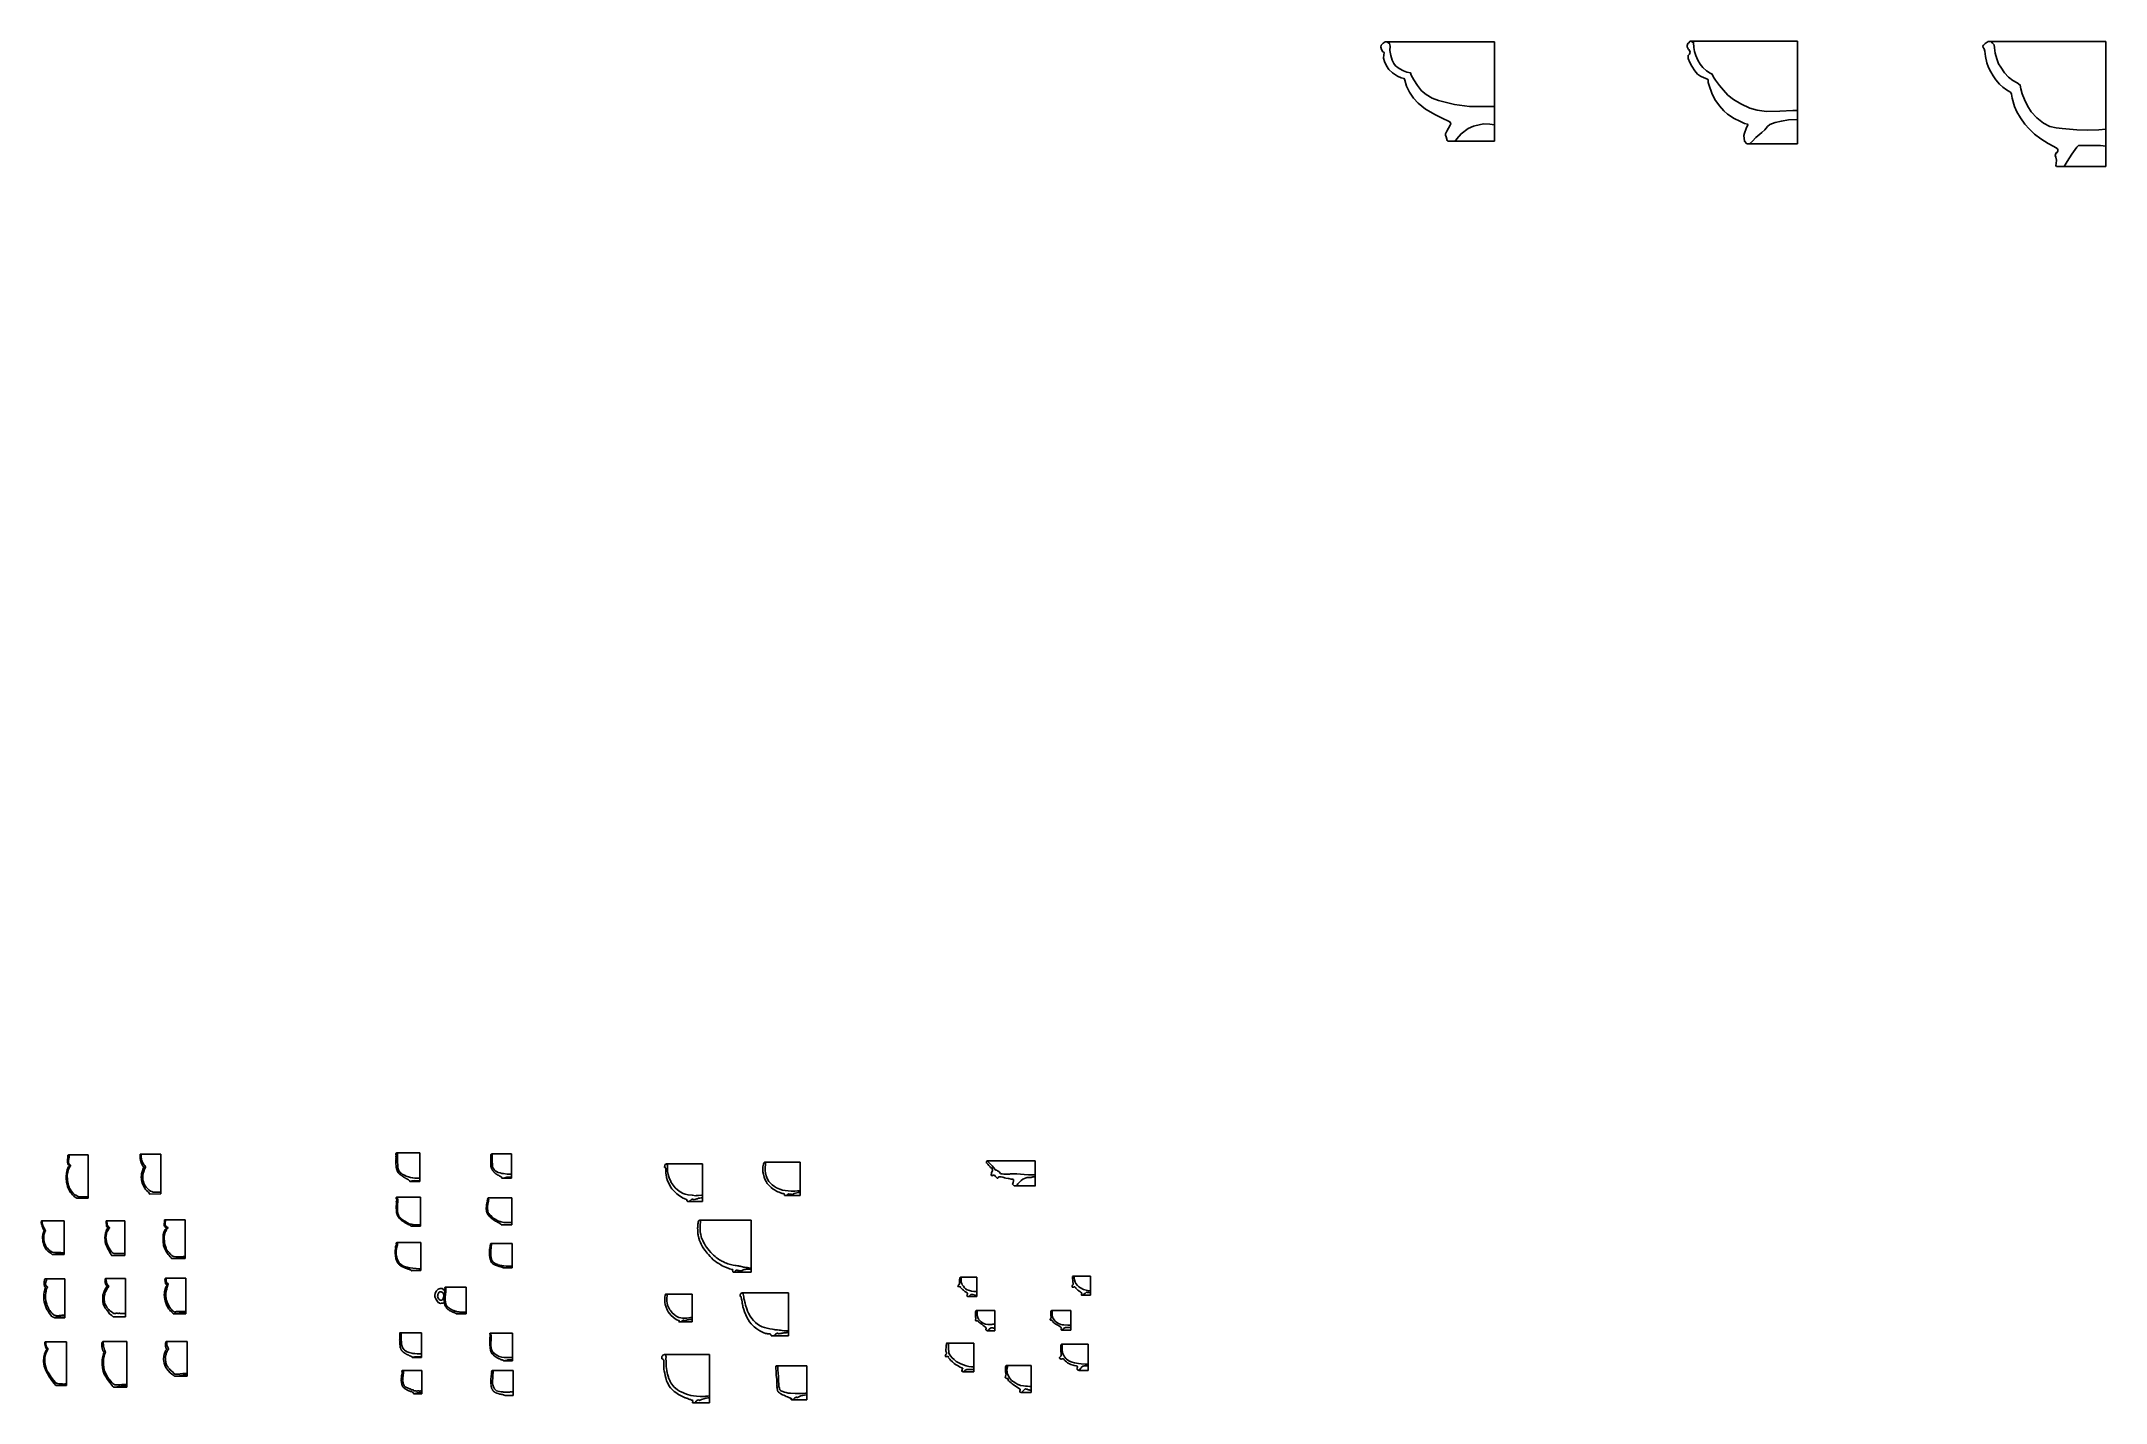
# Model space of a CAD drawing. Header units: inches. Extents: x 65 to 2353, y 138 to 1646.
import ezdxf

# ---------------------------------------------------------------- set-up
doc = ezdxf.new("R2010")
doc.units = ezdxf.units.IN
doc.header["$MEASUREMENT"] = 0
for name, color, linetype in [('316', 7, 'Continuous'), ('318', 7, 'Continuous'), ('320', 7, 'Continuous'), ('35', 7, 'Continuous'), ('36', 7, 'Continuous'), ('37', 7, 'Continuous'), ('38', 7, 'Continuous'), ('39', 7, 'Continuous'), ('40', 7, 'Continuous'), ('41', 7, 'Continuous'), ('asa', 7, 'Continuous'), ('Mayet_42', 7, 'Continuous'), ('Mayet_43', 7, 'Continuous'), ('Mayet_44', 7, 'Continuous'), ('TSH_4.28', 7, 'Continuous')]:
    doc.layers.add(name, color=color, linetype=linetype)

msp = doc.modelspace()

# ---------------------------------------------------------------- linework, layer by layer
for p, q in [((1556, 1645.6), (1675.5, 1645.6)), ((1893.5, 1646.2), (2011.2, 1646.2)), ((2225.7, 1645.9), (2352.8, 1645.9)), ((2352.8, 1507.6), (2352.8, 1645.9)), ((1631.9, 1535.6), (1675.5, 1535.6)), ((1958.1, 1532.8), (2011.2, 1532.8)), ((2306.9, 1507.6), (2352.8, 1507.6)), ((94.7, 412.4), (116.6, 412.4)), ((116.6, 364.6), (116.6, 412.4)), ((174.6, 413.4), (197, 413.4)), ((197, 369.2), (197, 413.4)), ((564.1, 413.5), (585.7, 413.5)), ((585.7, 386.6), (585.7, 413.5)), ((757.7, 402.4), (797.7, 402.4)), ((797.7, 360.9), (797.7, 402.4)), ((866.9, 404.3), (905.7, 404.3)), ((905.7, 367.5), (905.7, 404.3)), ((1112.9, 405.9), (1166.1, 405.9)), ((1166.1, 377.7), (1166.1, 405.9)), ((577.1, 386.6), (585.7, 386.6)), ((890.5, 367.5), (905.7, 367.5)), ((1144.4, 378), (1166.1, 378)), ((103.8, 364.6), (116.6, 364.6)), ((458.5, 365.7), (484.8, 365.7)), ((484.8, 333.4), (484.8, 365.7)), ((560.1, 364.8), (586.2, 364.8)), ((586.2, 335), (586.2, 364.8)), ((782.6, 360.9), (797.7, 360.9)), ((65.4, 339.5), (90.1, 339.5)), ((90.1, 301.9), (90.1, 339.5)), ((137.1, 339.5), (157.3, 339.5)), ((157.3, 300.9), (157.3, 339.5)), ((794.2, 340), (851.4, 340)), ((851.4, 282.5), (851.4, 340)), ((78.4, 301.9), (90.1, 301.9)), ((209, 297.6), (224.2, 297.6)), ((458.6, 315.2), (485.4, 315.2)), ((563.2, 314.2), (586.4, 314.2)), ((586.4, 287.4), (586.4, 314.2)), ((69.3, 275), (90.6, 275)), ((90.6, 231.9), (90.6, 275)), ((135.8, 275.3), (157.9, 275.3)), ((157.9, 233.1), (157.9, 275.3)), ((202.6, 275.7), (224.9, 275.7)), ((224.9, 236.5), (224.9, 275.7)), ((833.4, 282.5), (851.4, 282.5)), ((1083.8, 277.1), (1101.6, 277.1)), ((1101.6, 255.6), (1101.6, 277.1)), ((1208.7, 278), (1227.5, 278)), ((1227.5, 256.9), (1227.5, 278)), ((512.6, 265.7), (535.6, 265.7)), ((535.6, 236.3), (535.6, 265.7)), ((757.2, 258.3), (785.9, 258.3)), ((785.9, 227.4), (785.9, 258.3)), ((842, 259.5), (892.7, 259.5)), ((892.7, 212.1), (892.7, 259.5)), ((1092.6, 255.6), (1101.6, 255.6)), ((1218.8, 256.9), (1227.5, 256.9)), ((79.4, 231.9), (90.6, 231.9)), ((211.7, 236.5), (224.9, 236.5)), ((1101.3, 239.9), (1121.6, 239.9)), ((1121.6, 217.5), (1121.6, 239.9)), ((1184.4, 240), (1205.7, 240)), ((1205.7, 218.4), (1205.7, 240)), ((462.3, 215.4), (485.9, 215.4)), ((562.2, 214.8), (586.8, 214.8)), ((586.8, 184.2), (586.8, 214.8)), ((773.7, 227.4), (785.9, 227.4)), ((876.8, 212.1), (892.7, 212.1)), ((1113.6, 217.5), (1121.6, 217.5)), ((1196.5, 218.4), (1205.7, 218.4)), ((69.1, 205.4), (92.6, 205.4)), ((92.6, 156.8), (92.6, 205.4)), ((132.8, 205.5), (159.6, 205.5)), ((159.6, 154.9), (159.6, 205.5)), ((203.5, 205.8), (226.2, 205.8)), ((226.2, 167.2), (226.2, 205.8)), ((476, 188.1), (485.9, 188.1)), ((577.4, 184.2), (586.8, 184.2)), ((756.3, 191.2), (805.2, 191.2)), ((1068.8, 204), (1098.2, 204)), ((1098.2, 172), (1098.2, 204)), ((1195.4, 202.6), (1225, 202.6)), ((1225, 173.7), (1225, 202.6)), ((212.6, 167.2), (226.2, 167.2)), ((465.2, 173.6), (486.4, 173.6)), ((564.8, 173.7), (587.7, 173.7)), ((587.7, 146), (587.7, 173.7)), ((879.9, 178.9), (913, 178.9)), ((913, 141.2), (913, 178.9)), ((1087.3, 172), (1098.2, 172)), ((1135, 179.1), (1161.8, 179.1)), ((1161.8, 149.2), (1161.8, 179.1)), ((1215, 173.7), (1225, 173.7)), ((81.1, 156.8), (92.6, 156.8)), ((144.8, 154.9), (159.6, 154.9)), ((478.1, 147.8), (486.4, 147.8)), ((789.1, 137.9), (805.2, 137.9)), ((897.9, 141.2), (913, 141.2)), ((1151.2, 149.2), (1161.8, 149.2))]:
    msp.add_line(p, q)
for points in [[(2352.8, 1548.7), (2345, 1548.2), (2332.5, 1547.8), (2320.9, 1548.1), (2304.7, 1549.6), (2297.7, 1550.4), (2290.9, 1551.9), (2283.7, 1555.5), (2276.5, 1561.3), (2270.2, 1568.2), (2266.1, 1574.6), (2262.9, 1581.6), (2260.1, 1588), (2258.6, 1593.6), (2258.1, 1597.7), (2254.8, 1600.1), (2249.8, 1602.9), (2244.9, 1606.5), (2240.5, 1611.4), (2236.4, 1617.6), (2234.1, 1621.4), (2232.1, 1626.8), (2230.3, 1633.2), (2229.6, 1639), (2229, 1642.2), (2227.2, 1644.1), (2225.7, 1645.9), (2222.5, 1645.9), (2219.1, 1643.8), (2217.4, 1642.1), (2216.5, 1640.7), (2217, 1639.3), (2218.2, 1637.7), (2218.9, 1635.1), (2219.5, 1629.3), (2220.9, 1622.4), (2222.9, 1617.1), (2225.5, 1612.4), (2228.1, 1607.9), (2230.9, 1603.6), (2234.9, 1598.9), (2238.8, 1595.4), (2242.8, 1592.6), (2246.5, 1590.1), (2247.8, 1589.4), (2248.4, 1587.7), (2249.1, 1583.2), (2251.7, 1574.1), (2254.2, 1568.2), (2258.5, 1561.3), (2263.3, 1554.4), (2268.1, 1549.3), (2273.7, 1543.4), (2280.8, 1538.2), (2289, 1533.1), (2295.3, 1529.5), (2299, 1527.4), (2299.8, 1526.3), (2299.8, 1524.7), (2298.9, 1523.1), (2297.9, 1522.7), (2297, 1520.7), (2296.9, 1519.8), (2297.6, 1517.8), (2298.1, 1514.5), (2297.9, 1510.8), (2297.6, 1508.5), (2298.4, 1507.6), (2306.9, 1507.6), (2310, 1513), (2315.3, 1521.3), (2320.8, 1529), (2322.6, 1530.6), (2332.7, 1530.7), (2347, 1530.8), (2352.8, 1530.2)], [(585.7, 391.2), (581, 391.2), (576.8, 391.7), (575.2, 391.8), (573.1, 392.4), (571.2, 393), (569.1, 394), (567.9, 394.7), (567, 395.5), (566.1, 396.8), (565.5, 397.9), (564.9, 399), (564.7, 400.3), (564.6, 402), (564.5, 404.8), (564.5, 407.6), (564.5, 410.8), (564.5, 412.9), (564.3, 413.2), (564.1, 413.5), (563.7, 413.4), (563.4, 413.4), (563.4, 413.2), (563.2, 413.2), (563.1, 412.9), (562.9, 412.6), (562.9, 412.3), (562.9, 412), (563.2, 411.9), (563.3, 411.9), (563.3, 411.7), (563.2, 411.5), (563.1, 411.3), (563.1, 411), (563, 409.9), (563, 409.4), (563.1, 409), (563, 408.4), (563, 408.1), (562.9, 407.8), (562.8, 407.6), (562.8, 407.5), (562.8, 407.3), (562.8, 406.9), (562.8, 406.6), (562.8, 406.4), (562.8, 406.2), (562.8, 406), (562.8, 405.7), (562.9, 405.5), (562.8, 405.3), (562.7, 405), (562.8, 404.8), (562.9, 404.7), (562.9, 404.6), (562.8, 404.5), (562.7, 404.3), (562.7, 404.2), (562.9, 404), (562.9, 403.7), (562.8, 403.6), (562.8, 403.3), (562.9, 403.1), (562.9, 402.9), (562.9, 402.8), (562.9, 402.7), (562.8, 402.5), (562.8, 402.1), (562.9, 401.9), (563, 401.8), (562.9, 401.7), (562.8, 401.5), (562.8, 401.3), (562.9, 401.1), (563.1, 401.1), (563.1, 400.6), (563.1, 399.7), (563.2, 398.9), (563.4, 398.7), (563.4, 398), (563.6, 397.9), (563.7, 397.8), (563.7, 397.4), (563.7, 397.1), (563.9, 397.1), (564.1, 397), (564.1, 396.7), (564.1, 396.4), (564.3, 396.3), (564.5, 396.1), (564.6, 395.7), (564.7, 395.6), (564.8, 395.3), (565, 395.1), (565.2, 394.9), (565.3, 394.9), (565.4, 394.5), (565.6, 394.4), (565.8, 394.2), (566, 393.9), (566.2, 393.8), (566.5, 393.2), (566.7, 393.1), (566.8, 393.1), (567, 392.7), (567.3, 392.5), (567.5, 392.4), (567.8, 392), (568.1, 392), (568.3, 391.6), (568.5, 391.6), (568.7, 391.3), (569, 391.2), (569.3, 391), (569.4, 390.8), (569.8, 390.7), (570.1, 390.2), (570.5, 390.2), (570.7, 390), (570.9, 390), (570.9, 389.8), (571.4, 389.8), (571.8, 389.6), (572, 389.5), (572.2, 389.3), (572.5, 389.2), (572.7, 389), (573, 389), (573.3, 388.8), (573.6, 388.6), (573.8, 388.4), (574.2, 388.3), (574.6, 388), (574.9, 387.5), (575.1, 387.1), (575.2, 386.6), (577.1, 386.6), (578.4, 387), (579.4, 387.5), (580.7, 387.7), (582.5, 387.7), (585.7, 387.7)], [(797.7, 367.7), (796.4, 367.7), (793.1, 367.5), (792.7, 367.3), (790.8, 367.3), (790.1, 367.2), (786.1, 367.9), (781.5, 368.1), (778.5, 368.9), (776, 369.8), (772.9, 371.5), (769.9, 373.8), (767.3, 376), (766.1, 377.4), (765.1, 378.7), (764, 380.3), (762.9, 382), (761.9, 383.9), (761, 385.8), (760.3, 388), (759.5, 390.7), (759.1, 392.4), (758.9, 394.1), (758.7, 397), (758.7, 399), (758.6, 400.7), (758.3, 401.6), (758, 402.1), (757.7, 402.4), (757.3, 402.4), (756.8, 402.2), (756.2, 401.6), (755.9, 401), (755.6, 399.9), (755.5, 398.9), (755.5, 398.5), (755.7, 398.5), (756.1, 398.5), (756.3, 398.4), (756.3, 398.2), (756.6, 398.1), (756.8, 397.8), (756.9, 397.1), (756.8, 395.7), (756.8, 394), (756.9, 392), (757.2, 390.5), (757.8, 387.2), (758.9, 383.7), (760.2, 381), (761.8, 377.9), (763.7, 374.9), (765.1, 373.2), (767.1, 371.1), (769.1, 369.2), (772.1, 367), (776.1, 364.6), (779.2, 363.2), (780.2, 362.8), (780.4, 362.7), (780.5, 362.5), (780.4, 362.4), (780, 362.2), (780, 362), (780.3, 361.5), (780.7, 361), (781, 360.9), (782.6, 360.9), (783.3, 361.1), (784.1, 361.8), (784.8, 362.5), (785.6, 363.2), (785.9, 363.4), (786.1, 363.5), (786.4, 363.4), (786.6, 363.3), (786.8, 363.3), (787, 363.1), (788.3, 362.9), (788.6, 362.7), (788.8, 362.7), (789, 363), (789.3, 363.1), (789.9, 363.5), (790.4, 363.5), (790.7, 363.7), (791.9, 363.9), (793.2, 364.3), (794.7, 364.6), (796.2, 364.9), (797.7, 365)], [(905.7, 372.6), (904.7, 372.6), (902.8, 372.5), (899.7, 372.4), (895.9, 372.4), (892.6, 372.6), (889.1, 373), (886.2, 373.5), (883.2, 374.4), (879.6, 376), (877.3, 377.4), (874.9, 379.1), (872.9, 381), (871.2, 383.1), (869.6, 385.6), (868.8, 387.2), (868.1, 389.3), (867.4, 392.5), (867.1, 394.6), (867.1, 396.8), (867.1, 399.3), (867.4, 401.1), (867.5, 402.4), (867.6, 403.2), (867.4, 404), (866.9, 404.3), (866.4, 404.3), (866, 404.1), (865.8, 403.8), (865.5, 403.1), (865.1, 402.1), (864.8, 400.8), (864.5, 399.1), (864.3, 397.8), (864.4, 396.1), (864.5, 393.6), (865, 391.2), (865.8, 387.8), (866.7, 385.5), (868, 382.8), (869.3, 380.8), (870.3, 379.5), (871.5, 378.4), (873.8, 376.2), (876, 374.4), (877.2, 373.7), (879.5, 372.4), (881.2, 371.5), (882.5, 371), (883.8, 370.4), (885.2, 369.9), (886, 369.7), (887, 369.5), (887.9, 369.3), (888.3, 369.3), (888.4, 369.2), (888, 368.9), (888.1, 368.5), (888.3, 368.4), (888.4, 368.1), (888.6, 367.9), (888.6, 367.6), (888.8, 367.5), (890.5, 367.5), (891.2, 367.7), (891.9, 368.7), (892.4, 369.1), (892.8, 369.2), (895, 369), (895.9, 368.8), (896.6, 368.6), (897.3, 368.6), (899.2, 369.5), (900.7, 370.1), (902.1, 370.4), (903.4, 370.6), (904.8, 370.8), (905.7, 370.8)], [(1166.1, 390.2), (1165, 390.2), (1163, 390.2), (1158.9, 390.4), (1154.2, 390.8), (1146, 391.4), (1143.1, 391.6), (1140.2, 391.5), (1139, 391.4), (1137.8, 391.1), (1135.6, 390.9), (1133, 390.9), (1131.4, 391.1), (1129.7, 391.3), (1128.5, 391.5), (1128, 391.7), (1126.5, 393.6), (1125.8, 394.2), (1124.6, 394.9), (1123.7, 395.4), (1122.9, 395.6), (1122.4, 395.6), (1121.8, 396.2), (1120.2, 398.3), (1118.5, 400.4), (1116.8, 402.3), (1113.2, 405.7), (1112.9, 405.9), (1112.8, 405.8), (1112.5, 405.3), (1112.2, 404.8), (1112.1, 404.4), (1112.2, 403.6), (1112.7, 403.2), (1113.7, 402.1), (1115, 400.5), (1116.2, 399.2), (1116.8, 398.4), (1117.5, 398.1), (1118.3, 397.9), (1118.5, 397.7), (1118.7, 397.3), (1118.9, 396.8), (1118.8, 396.5), (1118.6, 396.4), (1118.5, 396.1), (1118.6, 395.9), (1118.9, 395.8), (1119, 395.5), (1119, 395.1), (1118.8, 394.9), (1118.4, 393.8), (1118, 392.7), (1117.7, 391.6), (1117.5, 390.7), (1117.4, 389.9), (1117.7, 389.6), (1118.3, 389.3), (1118.6, 389.2), (1119, 389.4), (1119.2, 389.9), (1120, 390), (1120.6, 389.9), (1121.4, 389.5), (1122.3, 388.6), (1123.3, 387.5), (1124.1, 386.8), (1124.9, 386.8), (1125.5, 387.4), (1125.7, 388.1), (1126.7, 388.2), (1127.1, 388.3), (1128.5, 388.1), (1130.5, 387.6), (1131.6, 387.3), (1132.2, 387), (1133.9, 386.7), (1136.3, 386.3), (1137.2, 386.1), (1139.7, 385.7), (1141.1, 385.4), (1142.1, 385), (1142.4, 384.7), (1142.3, 383.6), (1141.8, 381.9), (1141.4, 380.7), (1141.2, 380.4), (1141.3, 380), (1141.5, 379.8), (1142, 379.2), (1143, 378.3), (1143.3, 378), (1144.4, 378), (1144.7, 378.2), (1145.4, 378.3), (1145.8, 378.5), (1146.3, 379.2), (1147.2, 380.5), (1149.1, 382.4), (1150.9, 384.1), (1152.5, 385.6), (1154.5, 386.4), (1156.4, 387), (1157.5, 387.3), (1159.7, 387.4), (1161.8, 387.4), (1162.6, 387.7), (1163.1, 387.7), (1163.5, 388), (1164.6, 388.1), (1166.1, 388)], [(586.2, 337.4), (579.8, 337.4), (577.2, 337.7), (574.2, 338.2), (570.7, 339.4), (568.5, 340.7), (566.4, 342.1), (563.9, 344), (561.9, 345.9), (560.8, 347.4), (560.1, 348.4), (559.7, 349.4), (559.5, 350.8), (559.4, 352.5), (559.4, 355.3), (559.7, 358), (560.3, 361), (560.5, 362.5), (560.6, 363.9), (560.5, 364.4), (560.3, 364.7), (560.1, 364.8), (559.7, 364.6), (559.5, 364.2), (559.4, 363.9), (559.3, 363.5), (559.3, 363.2), (559.5, 363.2), (559.5, 363.1), (559.5, 362.9), (559.3, 362.8), (559.2, 362.6), (559.1, 362.1), (559, 361.3), (559.1, 361), (559.3, 360.9), (559.2, 360.8), (559, 360.5), (558.7, 360.4), (558.7, 360.1), (558.8, 359.8), (558.6, 359.6), (558.5, 359.4), (558.6, 359.1), (558.5, 358.9), (558.4, 358.6), (558.5, 358.3), (558.4, 358), (558.3, 357.8), (558.2, 357.4), (558.3, 357.3), (558.2, 356.9), (558.1, 356.5), (558.2, 356.3), (558.2, 356), (558, 355.8), (558.1, 355.4), (558.1, 355.1), (557.9, 354.9), (558.1, 354.6), (558.1, 354.3), (557.9, 354.1), (557.9, 353.8), (558, 353.6), (558, 353.5), (557.9, 353.3), (557.9, 353), (557.9, 352.7), (558, 352.5), (557.9, 352.2), (557.8, 351.8), (558, 351.4), (558, 351.2), (558, 350.7), (558.1, 350.6), (558.1, 350.3), (558.1, 349.8), (558.2, 349.7), (558.3, 349.4), (558.2, 349.2), (558.5, 348.9), (558.5, 348.7), (558.5, 348.4), (558.7, 348.2), (558.7, 348), (559, 347.9), (559, 347.6), (559.1, 347.3), (559.4, 347), (559.6, 346.5), (559.8, 346.3), (559.9, 346), (560.1, 345.9), (560.2, 345.5), (560.4, 345.3), (560.7, 345.1), (561.1, 344.4), (561.4, 344.4), (561.6, 343.9), (562, 343.8), (562.2, 343.4), (562.5, 343.3), (562.6, 343.1), (562.9, 343), (563, 342.6), (563.5, 342.5), (563.7, 342.2), (563.8, 342), (564.3, 341.9), (564.4, 341.5), (564.8, 341.5), (564.9, 341.1), (565, 341), (565.4, 340.9), (565.6, 340.5), (565.9, 340.4), (566.1, 340.2), (566.4, 340.1), (566.6, 339.9), (566.8, 339.9), (566.9, 339.6), (567.2, 339.6), (567.5, 339.3), (567.9, 339.1), (568.3, 339.1), (568.5, 338.9), (568.9, 338.7), (569.3, 338.6), (569.5, 338.4), (569.9, 338.2), (570.3, 338.2), (570.6, 337.7), (570.9, 337.7), (571.2, 337.4), (571.5, 337.2), (571.6, 337.1), (572, 337.2), (572.3, 336.8), (572.6, 336.7), (573, 336.6), (573.1, 336.2), (573.5, 336.2), (573.8, 335.8), (574.1, 335.7), (574.3, 335.4), (574.5, 335), (575.3, 335), (576.6, 335), (586.2, 335)], [(851.4, 287.1), (849, 287.2), (847.6, 287.4), (846.9, 287.6), (845.6, 287.7), (844, 287.9), (842.9, 288), (841.7, 288.3), (840.4, 288.7), (839.2, 289.1), (838.2, 289.2), (837.4, 289.4), (836.2, 289.6), (834.8, 289.8), (833.7, 290), (831.6, 290.3), (830, 290.7), (828.5, 291.1), (827.2, 291.4), (825.6, 291.8), (824.3, 292.3), (822.8, 292.9), (821.7, 293.4), (820, 294.2), (818.9, 294.7), (817.7, 295.4), (816.4, 296.2), (815.1, 297), (813.9, 297.9), (812.8, 298.9), (811.5, 300), (809.8, 301.4), (808.2, 302.9), (806.8, 304.3), (804.9, 306.6), (803.3, 308.5), (802, 310.2), (801, 311.7), (799.6, 313.9), (799, 315.1), (797.8, 317.4), (797.1, 319.1), (796.6, 320.3), (796.2, 322), (795.6, 324.1), (795.2, 325.4), (795, 327.1), (794.9, 329.2), (794.8, 331.3), (794.9, 333.8), (795, 335.5), (795.2, 337.1), (795.5, 338.2), (795.5, 339.1), (795.2, 339.6), (794.6, 339.9), (794.2, 340), (793.8, 339.9), (793.4, 339.6), (793.2, 339.1), (792.9, 338.5), (792.7, 337.8), (792.6, 336.9), (792.4, 335.5), (792.4, 333.9), (792.2, 332.3), (792.1, 331.3), (792.2, 329.3), (792.4, 326.2), (792.5, 324.9), (792.7, 324), (792.8, 322.7), (793, 322.1), (793.5, 320), (794.2, 317.6), (795.2, 315.5), (796.1, 313.5), (797.7, 310.5), (798.9, 308.5), (800.4, 306.5), (802.6, 303.6), (804, 302), (806.1, 299.7), (807.6, 298.3), (809.5, 296.3), (811.6, 294.6), (813.4, 293.3), (815.5, 292), (817.8, 290.5), (819.5, 289.6), (822.9, 288.1), (825.9, 286.8), (827.6, 286.2), (829, 285.8), (830.3, 285.6), (830.8, 285.4), (831.1, 285.4), (831.2, 285.2), (831.1, 285), (830.8, 284.9), (830.7, 284.7), (830.7, 284.3), (831, 283.7), (831.2, 283.2), (831.2, 282.9), (831.4, 282.8), (831.6, 282.5), (833.4, 282.5), (833.6, 282.9), (833.8, 283.3), (834.2, 283.9), (834.4, 284.5), (834.7, 284.8), (835.2, 284.8), (836, 284.7), (836.8, 284.5), (837.4, 284.5), (837.6, 284.3), (838.1, 284.2), (838.3, 284.1), (839.1, 284.1), (839.3, 284.1), (839.8, 284.1), (839.9, 283.9), (840.3, 283.9), (840.7, 284.1), (841.4, 284.5), (842, 284.8), (842.9, 285.1), (843.6, 285.3), (844.4, 285.5), (845, 285.6), (845.9, 285.7), (847.5, 285.8), (849, 285.8), (850.4, 285.8), (851.4, 285.6)], [(563.2, 314.2), (562.9, 314.1), (562.7, 313.8), (562.5, 313.4), (562.4, 312.6), (562.2, 311.5), (562.1, 310.5), (562, 309.6), (562.1, 309.4), (562.3, 309.1), (562.2, 308.8), (561.8, 308.4), (561.6, 308.4), (561.5, 305.9), (561.4, 303.8), (561.5, 302.2), (561.6, 301.2), (561.9, 298.7), (562.4, 296), (562.8, 294.6), (563.6, 293.2), (564.5, 292.3), (565.5, 291.5), (566.5, 290.9), (568, 290.3), (570.5, 289.4), (572, 288.9), (573.5, 288.5), (574.2, 288.4), (574.7, 288.1), (575.2, 288.1), (575.8, 287.8), (576.3, 287.6), (576.8, 287.2), (577.5, 287.2), (579.2, 287.2), (581.1, 287.3), (583.5, 287.3), (586.4, 287.4)], [(586.4, 289.2), (583.2, 289.2), (580.5, 289.2), (580.1, 289.3), (577.2, 289.4), (577, 289.4), (576, 289.4), (575.8, 289.5), (575.2, 289.5), (575, 289.7), (573.8, 289.8), (572.7, 290.3), (571.2, 290.7), (570.9, 291), (570.3, 291), (569.9, 291.3), (569.4, 291.4), (567.9, 292), (566.6, 292.7), (565.7, 293.4), (565.1, 294), (564.4, 295.1), (564, 295.9), (563.6, 297.4), (563.3, 298.6), (563, 300.8), (562.9, 302.8), (562.9, 305.3), (563.1, 307.2), (563.3, 309.2), (563.4, 311), (563.5, 312.4), (563.5, 313.9), (563.4, 314.1), (563.2, 314.2)], [(1101.6, 261.3), (1100.9, 261.2), (1098.3, 261.2), (1095.5, 261.5), (1093.4, 262), (1090.8, 263.1), (1089.2, 264.2), (1087.9, 265.3), (1086.8, 266.8), (1085.5, 268.5), (1084.8, 270), (1084.4, 271.1), (1084.2, 272.5), (1084.1, 274.4), (1084.3, 276.5), (1084.1, 276.8), (1083.8, 277.1), (1083.4, 276.9), (1083, 276.7), (1082.7, 275.9), (1082.5, 274.5), (1082.4, 273.4), (1082.4, 272.5), (1082.4, 271.4), (1082.4, 270.2), (1082.5, 269.7), (1082.4, 269.4), (1082.3, 269.1), (1081.8, 268.7), (1081.2, 268), (1080.6, 267.4), (1080.5, 267.2), (1080.8, 266.9), (1080.8, 266.5), (1081.5, 266.5), (1082.7, 266.4), (1083.3, 266.3), (1083.5, 266), (1083.7, 266), (1083.7, 265.7), (1083.6, 265.5), (1083.7, 265.3), (1083.9, 265.2), (1084.9, 264.1), (1085.8, 263.3), (1086.9, 262.4), (1088.4, 261.1), (1089.9, 260.2), (1091.2, 259.2), (1091.4, 258.9), (1091.1, 258.3), (1090.9, 257.6), (1090.7, 257.2), (1090.6, 256.7), (1090.8, 255.9), (1091.3, 255.6), (1092.6, 255.6), (1093.9, 256.7), (1095.1, 257.6), (1095.6, 257.8), (1097.3, 257.8), (1098.6, 257.5), (1100.1, 257.1), (1101.6, 256.7)], [(1227.5, 261.8), (1225.6, 261.8), (1222.8, 262.4), (1219.7, 263.4), (1216.6, 265), (1214.8, 266.2), (1213, 267.9), (1211.3, 269.9), (1210.4, 271.5), (1209.7, 274), (1209.4, 275.8), (1209.3, 277.5), (1209.1, 277.8), (1208.7, 278), (1208.3, 278), (1207.8, 277.6), (1207.7, 276.8), (1207.7, 275.4), (1208, 273.1), (1208.1, 271.6), (1208.3, 270.1), (1208.4, 269.4), (1208.4, 268.9), (1207.8, 268.1), (1207.3, 267.2), (1207.2, 266.7), (1207.4, 266), (1207.6, 265.9), (1208.3, 265.9), (1208.6, 265.9), (1208.9, 265.8), (1209.1, 265.8), (1209.4, 266.1), (1209.6, 266.3), (1210.2, 266.3), (1210.6, 266), (1210.8, 265.6), (1211, 265.5), (1211.5, 264.8), (1212.4, 263.8), (1213.5, 262.7), (1214.5, 261.8), (1215.1, 261.3), (1215.6, 261.2), (1216, 261.1), (1216.1, 261.1), (1216.3, 261), (1216.3, 260.9), (1216.2, 260.7), (1216.3, 260.7), (1216.5, 260.6), (1216.8, 260.3), (1216.9, 260.3), (1217.7, 259.6), (1217.9, 259.5), (1218, 259.2), (1217.9, 258.9), (1217.8, 258.7), (1217.6, 258.5), (1217.6, 258.3), (1217.5, 258.1), (1217.4, 258), (1217.5, 257.7), (1217.5, 257.4), (1217.6, 257.2), (1217.7, 257.1), (1217.8, 256.9), (1218.8, 256.9), (1219.4, 257.3), (1219.9, 257.7), (1220.2, 257.7), (1220.4, 258.1), (1220.5, 258.2), (1220.5, 258.6), (1221.1, 258.7), (1221.6, 259), (1222.2, 259.3), (1222.8, 259.8), (1223, 260.2), (1223.2, 260.3), (1223.4, 260.2), (1224.1, 260), (1224.5, 259.9), (1225.6, 259.8), (1227.5, 259.7)], [(535.6, 238.1), (531.9, 238.1), (531.7, 238.2), (531.4, 238.1), (531.1, 238.2), (531, 238.3), (530.7, 238.2), (530.4, 238.2), (530.2, 238.3), (529.9, 238.2), (529.5, 238.2), (528.9, 238.3), (528.2, 238.3), (528, 238.5), (527.4, 238.4), (526.7, 238.5), (526.2, 238.5), (525.6, 238.7), (525.3, 238.9), (524.9, 238.9), (524.6, 239.1), (524.3, 239.1), (523.9, 239.1), (523.6, 239.4), (523.2, 239.4), (523, 239.6), (522.5, 239.6), (522.2, 239.9), (521.7, 239.9), (521.4, 240), (521.2, 240.2), (520.9, 240.3), (520.7, 240.5), (520.3, 240.5), (520, 240.8), (519.6, 240.9), (519.4, 241.1), (519.1, 241.1), (518.9, 241.4), (518.6, 241.5), (518.2, 241.6), (518.1, 241.9), (517.7, 241.9), (517.4, 242.3), (517.2, 242.3), (517, 242.5), (516.8, 242.5), (516.7, 242.8), (516.4, 242.8), (516.2, 243.1), (516.1, 243.3), (515.7, 243.4), (515.5, 243.7), (515, 243.9), (515, 244.3), (514.5, 244.5), (514.4, 245), (514, 245.2), (513.9, 245.5), (513.7, 246), (513.6, 246.1), (513.4, 246.3), (513.2, 247.1), (513.2, 247.4), (513, 247.7), (512.8, 248.4), (512.7, 248.6), (512.8, 249.1), (512.6, 249.4), (512.6, 249.8), (512.5, 250.4), (512.3, 250.5), (512.4, 250.9), (512.5, 251.2), (512.4, 251.5), (512.3, 251.6), (512.3, 252.6), (512.4, 256.1), (512.6, 256.5), (512.5, 257), (512.6, 257.4), (512.7, 257.8), (512.6, 258.1), (512.6, 258.5), (512.8, 258.7), (512.7, 259.1), (512.7, 259.4), (512.9, 259.6), (512.9, 260.1), (512.9, 260.6), (513, 261), (513, 261.2), (513, 261.6), (513.1, 262), (513.1, 262.2), (513, 262.5), (513, 263), (513.2, 263.3), (513.2, 263.6), (513, 263.9), (513.2, 264.1), (513.1, 264.8), (512.9, 265.1), (512.9, 265.3), (512.7, 265.5), (512.6, 265.7), (512.2, 265.7), (512, 265.5), (512, 265.1), (512, 264.8), (512.1, 264.6), (512.2, 264.4), (512.2, 264.2), (512.2, 264.1), (512.1, 264), (511.9, 263.9), (511.8, 263.7), (511.8, 263.3), (511.7, 262.8), (511.7, 262.4), (511.9, 262.2), (512, 262.1), (512, 262), (512, 261.8), (511.9, 261.6), (511.8, 261.4), (511.8, 261.1), (511.9, 260.9), (511.7, 260.3), (511.7, 259.9), (511.6, 259.4), (511.7, 259), (511.6, 258.4), (511.4, 258.1), (511.5, 257.8), (511.5, 257.4), (511.3, 257), (511.4, 256.7), (511.5, 256.5), (511.4, 256.2), (511.3, 255.8), (511.3, 255.3), (511.2, 255.1), (511.2, 254.8), (511.2, 254.4), (511.2, 254), (511.1, 253.7), (511.1, 253.3), (511.2, 253.1), (511.1, 252.6), (511.1, 252.3), (511.2, 252.1), (511, 251.7), (511, 251.4), (511.1, 251.1), (511.3, 251), (511.3, 250.6), (511.2, 250.3), (511.2, 250), (511.4, 249.7), (511.3, 249.2), (511.3, 248.8), (511.5, 248.7), (511.6, 248.2), (511.5, 247.9), (511.6, 247.7), (511.7, 247.5), (511.7, 247.2), (511.8, 246.9), (511.9, 246.7), (512, 246.4), (512, 245.7), (512.3, 245.6), (512.3, 245.1), (512.6, 244.9), (512.7, 244.3), (513, 244.1), (513.3, 243.6), (513.6, 243.4), (513.7, 242.9), (514.1, 242.8), (514.1, 242.4), (514.4, 242.4), (514.5, 242.1), (514.8, 242), (514.9, 241.6), (515.4, 241.4), (515.6, 241.1), (515.9, 241), (516.1, 240.9), (516.3, 240.6), (516.6, 240.5), (516.8, 240.4), (517, 240.1), (517.8, 239.7), (518.1, 239.6), (518.5, 239.4), (518.7, 239.4), (518.8, 239.1), (519.3, 239), (519.4, 238.9), (519.5, 238.8), (519.7, 238.7), (519.8, 238.6), (520, 238.5), (520.2, 238.4), (520.4, 238.4), (520.5, 238.3), (520.7, 238.2), (520.8, 238.1), (521.2, 238.1), (521.4, 238), (521.5, 237.9), (521.7, 237.9), (521.9, 237.8), (522.1, 237.7), (522.5, 237.7), (522.7, 237.5), (523.1, 237.4), (523.4, 237.2), (523.8, 237.2), (524.1, 236.9), (524.4, 236.9), (524.7, 236.6), (524.8, 236.3), (525.2, 236.3), (526.5, 236.3), (529, 236.3), (532.8, 236.3), (535.6, 236.3)], [(785.9, 232.3), (784.2, 232.1), (780.2, 231.6), (777.1, 231.6), (776.5, 231.5), (775.3, 231.6), (773.6, 231.8), (771.4, 232.3), (770.4, 232.5), (768.9, 233.4), (767.8, 234.1), (766.1, 235.6), (764, 237.6), (762.3, 239.5), (761.3, 240.8), (760.6, 242.1), (759.8, 243.7), (758.9, 245.9), (758.3, 248.4), (758, 250), (757.9, 251.9), (757.9, 254), (758.2, 256.3), (758.2, 257.1), (757.9, 257.7), (757.6, 258.1), (757.2, 258.3), (757, 258.3), (756.7, 258.2), (756.5, 257.8), (756.1, 256.6), (755.9, 255.1), (755.6, 253.1), (755.7, 251), (755.8, 248.9), (756.3, 246.5), (757.2, 243.6), (758.3, 240.9), (759.5, 238.7), (761.1, 236.6), (762.9, 234.5), (764.9, 232.6), (767.2, 230.7), (769.2, 229.7), (770.8, 229.1), (771.7, 228.8), (771.8, 228.6), (771.7, 228.3), (771.6, 227.8), (771.6, 227.4), (773.7, 227.4), (774.1, 227.8), (775.1, 228.6), (775.9, 229), (776.2, 229.3), (776.3, 229.4), (776.6, 229.4), (776.7, 229.1), (777, 229), (777.1, 228.5), (777.6, 228.5), (778.1, 228.9), (778.9, 229.1), (779.6, 229.3), (780.3, 229.4), (780.7, 229.5), (781.3, 229.6), (781.7, 229.7), (782.7, 229.9), (783.7, 230.1), (784.8, 230.2), (785.9, 230.3)], [(892.7, 217.5), (891.4, 217.5), (889.8, 217.5), (888.1, 217.5), (886, 217.7), (883.8, 218.1), (882.4, 218.3), (880.5, 218.5), (878, 218.7), (876.9, 218.9), (875.2, 219.2), (872, 219.8), (869.1, 220.3), (866.1, 221.2), (863.5, 221.9), (861.6, 223), (858.5, 224.9), (856.3, 226.8), (854.1, 229), (852.3, 231.2), (850.5, 233.8), (848.4, 237.2), (847.5, 239.4), (846.5, 242), (845.2, 245.9), (844.8, 248), (844.4, 249.2), (843.9, 251.2), (843.5, 253.5), (843.3, 255.1), (843.1, 256.6), (842.7, 258.3), (842.4, 258.9), (842.2, 259.4), (842, 259.5), (841.2, 259.5), (840.6, 259.3), (840.1, 258.8), (839.6, 258.2), (839.4, 257.8), (839.1, 257.1), (839, 256.7), (839.1, 256.4), (839.2, 255.9), (839.3, 255.8), (839.7, 255.9), (839.9, 255.8), (840.1, 255.7), (840.2, 255.4), (840.2, 255.2), (840.3, 255.1), (840.3, 255), (840.3, 254.8), (840.4, 254.6), (840.4, 254.2), (840.5, 253.7), (840.7, 253.4), (840.7, 252.7), (841, 251.5), (841.4, 249.6), (841.6, 248.3), (841.7, 247.1), (841.8, 246.9), (841.7, 246.7), (841.8, 246.5), (841.9, 246.4), (842.1, 245.4), (842.4, 244.1), (843.3, 241.2), (844.1, 238.6), (845.4, 235.2), (846.3, 233.3), (848, 230), (849.6, 227.6), (851.5, 225.1), (853.2, 223.4), (854.7, 221.9), (857.6, 219.8), (860.9, 217.6), (862.7, 216.6), (864.6, 215.7), (867.3, 214.7), (868.7, 214.5), (869.7, 214.3), (871.6, 214.2), (872.7, 214), (872.8, 213.9), (872.9, 213.5), (873, 213.4), (873.1, 213.2), (873.4, 213.1), (873.6, 213), (873.6, 212.9), (873.5, 212.8), (873.6, 212.6), (873.7, 212.5), (873.8, 212.4), (873.8, 212.1), (876.8, 212.1), (877.3, 212.7), (878.6, 213.8), (879.8, 214.7), (880.1, 215), (880.4, 215), (880.5, 214.8), (880.9, 214.8), (881.2, 214.6), (881.4, 214.5), (881.7, 214.4), (881.8, 214.3), (882.4, 214.3), (882.9, 214.4), (883.4, 214.4), (883.7, 214.6), (884.2, 214.6), (884.7, 214.7), (885.5, 214.8), (886.2, 215), (886.8, 215), (887.4, 215.1), (888.3, 215.2), (888.8, 215.3), (890.2, 215.4), (891, 215.5), (892.7, 215.7)], [(1121.6, 224.9), (1119.3, 224.7), (1118.1, 224.5), (1114, 224.5), (1111.1, 225), (1110, 225.3), (1107.9, 226.4), (1106.4, 227.6), (1105.1, 228.9), (1103.6, 230.6), (1102.8, 232.2), (1102.1, 234.4), (1101.9, 236.4), (1102, 238.2), (1101.9, 239.2), (1101.7, 239.6), (1101.5, 239.6), (1101.3, 239.9), (1100.9, 239.9), (1100.5, 239.6), (1100.4, 239.2), (1100.2, 238.4), (1100, 237.6), (1100, 236.4), (1100.1, 235), (1100.2, 233.8), (1100.2, 232.6), (1100.4, 232), (1100.6, 231.4), (1100.6, 231), (1100.5, 230.6), (1100.1, 230.2), (1099.9, 230), (1100, 229.6), (1100.1, 229.3), (1100.2, 229.1), (1100.3, 228.8), (1100.4, 228.6), (1101, 228.4), (1101.7, 228.4), (1102, 228.3), (1102, 228.3), (1102.4, 228.4), (1102.9, 228.4), (1103.2, 228.2), (1103.4, 227.7), (1103.6, 227.3), (1104.4, 226.7), (1105.4, 225.9), (1107, 224.7), (1108.6, 223.5), (1109.9, 222.5), (1111.5, 221.3), (1112, 220.8), (1112.1, 220.5), (1111.9, 220.1), (1111.7, 219.5), (1111.6, 219), (1111.7, 218.5), (1112.1, 218.1), (1112.4, 218), (1112.8, 217.9), (1113.2, 217.5), (1113.6, 217.5), (1114.3, 218.2), (1115.3, 219.3), (1116.6, 220.3), (1117.6, 220.9), (1118.6, 220.9), (1119.3, 220.7), (1120, 220.4), (1120.5, 220.4), (1120.7, 220.2), (1121.1, 220.2), (1121.6, 220)], [(1205.7, 223.9), (1204.4, 223.9), (1203.5, 223.8), (1202.6, 223.9), (1198.2, 224), (1196, 224.2), (1194.8, 224.5), (1192.1, 225.7), (1190.1, 226.9), (1188.5, 228.2), (1187.3, 229.5), (1186.5, 230.8), (1185.9, 232), (1185.5, 233.3), (1185.2, 234.8), (1185, 236.3), (1185, 238.1), (1185, 239.2), (1184.8, 239.6), (1184.7, 239.6), (1184.4, 240), (1184.2, 239.9), (1184, 239.8), (1183.9, 239.5), (1183.7, 239), (1183.6, 238.5), (1183.5, 237.9), (1183.5, 237.3), (1183.5, 236.3), (1183.5, 235.4), (1183.6, 234.6), (1183.9, 233.2), (1184, 232.5), (1183.9, 232), (1183.6, 231.5), (1183.3, 230.8), (1182.9, 230.4), (1182.9, 230), (1183, 229.7), (1183.2, 229.6), (1183.3, 229.2), (1183.5, 229.1), (1184.1, 229.2), (1184.6, 229.2), (1185, 229.1), (1185.3, 229), (1185.5, 228.8), (1185.5, 228.7), (1185.4, 228.4), (1185.2, 228.4), (1185.3, 228.2), (1185.6, 227.8), (1186.1, 227.3), (1187, 226.5), (1188, 225.7), (1189.3, 224.9), (1190.5, 224.1), (1191.4, 223.6), (1191.9, 223.3), (1192.1, 223.2), (1192.5, 222.9), (1193.1, 222.7), (1193.7, 222.2), (1194.7, 221.4), (1195.1, 221.1), (1195.2, 220.9), (1195.1, 220.6), (1194.9, 220.3), (1194.8, 220.1), (1194.9, 219.6), (1195.1, 219.4), (1195, 219.1), (1195.1, 218.7), (1195.5, 218.4), (1196.5, 218.4), (1197.1, 219.2), (1197.8, 220), (1198.4, 220.5), (1199, 220.9), (1199.8, 221.1), (1200.7, 221.3), (1203.2, 221.2), (1204.6, 221.2), (1205.7, 221.3)], [(586.8, 188.1), (583.8, 188.1), (580, 188), (578.8, 187.8), (577.7, 187.8), (575, 188.2), (572.2, 189.2), (569.7, 190.4), (567.3, 192), (565.3, 194), (564.5, 195.2), (563.7, 196.7), (563.2, 198.5), (563.1, 201.4), (563.1, 204.3), (563.2, 207.6), (563.2, 212.2), (563.1, 213.2), (562.9, 214.1), (562.5, 214.7), (562.2, 214.8), (561.8, 214.6), (561.7, 214.4), (561.8, 214.1), (562, 214), (562.1, 214), (562.2, 213.8), (562.1, 213.5), (562.1, 211.8), (562, 209.8), (561.9, 209.1), (561.8, 208.4), (561.8, 206.7), (561.8, 204.8), (561.8, 202.3), (562.1, 198.6), (562.7, 195.9), (563.4, 193.7), (564.4, 192.1), (565.4, 191.1), (566.8, 189.9), (568.4, 188.7), (570.1, 187.6), (570.8, 187.3), (571.1, 187), (571.6, 187), (571.9, 186.6), (572.4, 186.6), (572.8, 186.3), (573.1, 186.3), (573.3, 185.9), (574.1, 185.9), (574.2, 185.5), (574.8, 185.5), (575.1, 185.4), (575.5, 185.4), (575.7, 185.2), (575.8, 185), (576.3, 185), (576.8, 184.7), (577, 184.5), (577.1, 184.2), (577.4, 184.2), (577.7, 184.4), (578.9, 184.6), (579.6, 184.8), (581.1, 184.9), (581.8, 185.2), (583.1, 185.2), (584.9, 185.3), (586.8, 185.3)], [(805.2, 145.3), (803.4, 145.1), (803, 145), (801.3, 145), (800.4, 144.8), (799, 144.7), (795, 144.7), (790.9, 145), (787.6, 145.3), (784.6, 146), (779.8, 147.4), (774, 149.8), (772.1, 150.8), (770, 152.2), (767.7, 153.9), (766.3, 155.2), (764.5, 157), (763.4, 158.4), (762.5, 159.9), (761.7, 161.5), (761.2, 162.3), (760.5, 163.9), (760, 165), (759.8, 166.3), (759.2, 168.2), (758.8, 169.5), (758.5, 171), (758, 173.5), (757.7, 175.7), (757.4, 177.8), (757.2, 180), (757.2, 182.4), (757.2, 183.5), (757, 186.8), (757.1, 188.7), (757, 189.4), (757, 190.2), (756.8, 190.8), (756.3, 191.2), (755.4, 191.2), (754.5, 191), (753.7, 190.5), (753.1, 189.8), (752.6, 189), (752.4, 188.3), (752.3, 187.7), (752.4, 187.4), (752.4, 187), (752.5, 186.6), (752.7, 186.4), (752.9, 186.5), (753, 186.4), (753.3, 186.4), (753.4, 186.2), (753.7, 186.2), (753.7, 186), (753.6, 185.8), (753.7, 185.6), (754, 185.6), (754.3, 185.5), (754.4, 185.3), (754.6, 184.7), (754.6, 183.5), (754.6, 182), (754.5, 180.6), (754.5, 178.3), (754.6, 176.6), (754.7, 174.8), (755.1, 173), (755.6, 170.5), (756.2, 167.9), (756.8, 165.4), (757.8, 162.2), (758.4, 160.6), (759.4, 158.6), (760.6, 156.3), (761.9, 154.5), (763.4, 152.7), (766.2, 150.2), (768, 149), (771, 147.1), (773.1, 146), (776, 144.4), (777.5, 143.5), (778.1, 143.3), (778.9, 143.4), (779.3, 143.2), (779.4, 143), (779.7, 142.9), (780.3, 142.7), (780.8, 142.8), (781.3, 142.7), (781.5, 142.5), (781.7, 142.2), (782.4, 141.9), (783.6, 141.5), (784.4, 141.3), (785.4, 140.8), (786.2, 140.5), (786.7, 140.2), (786.9, 139.9), (786.8, 139.3), (786.6, 138.7), (786.4, 138.3), (786.3, 138.2), (786.5, 137.9), (789.1, 137.9), (789.6, 138), (789.9, 138.5), (790.4, 139.4), (791.1, 140.3), (791.9, 140.8), (793.2, 140.9), (793.8, 140.7), (794.1, 140.6), (794.3, 140.3), (794.5, 140.4), (795.1, 140.8), (796.5, 141.6), (798.9, 142.3), (801.7, 142.8), (803.5, 143.2), (805.2, 143.2)], [(805.2, 137.9), (805.2, 191.2)], [(1098.2, 177.7), (1097.7, 177.5), (1095.5, 177.5), (1092.9, 177.9), (1089.6, 178.6), (1084, 180.8), (1080.2, 182.9), (1078.8, 183.7), (1076.3, 185.6), (1074.1, 187.5), (1072.3, 189.7), (1071.6, 190.9), (1071, 192.1), (1070.7, 193.3), (1070.4, 195.1), (1070.2, 196.8), (1070.1, 199.2), (1070.1, 201.3), (1070.1, 202.9), (1069.8, 203.6), (1069.4, 203.9), (1068.8, 204), (1068.2, 203.9), (1067.9, 203.4), (1067.8, 202.5), (1067.6, 201.4), (1067.6, 200), (1067.5, 198.5), (1067.4, 197.2), (1067.3, 195.9), (1067.4, 194.9), (1067.6, 194.1), (1067.9, 193.6), (1068, 193.2), (1068, 192.6), (1067.9, 192.1), (1067.7, 191.8), (1067.3, 191.1), (1066.7, 190.4), (1066.6, 190.2), (1066.9, 189.6), (1067.3, 188.8), (1067.5, 188.7), (1068, 188.9), (1068.5, 189), (1069.2, 188.9), (1069.9, 188.9), (1070.3, 188.4), (1070.4, 188.1), (1070.3, 187.4), (1070.5, 187.2), (1070.7, 187.1), (1071.6, 186), (1072.5, 185.1), (1074.7, 183), (1076.6, 181.4), (1078.1, 180.3), (1080.3, 179.1), (1083.2, 177.4), (1084.8, 176.6), (1085.7, 176.2), (1085.9, 176), (1085.9, 175.8), (1085.7, 175.5), (1085.4, 175.5), (1085.3, 175.3), (1085.5, 175), (1085.5, 174.6), (1085.4, 174.2), (1085.3, 174.2), (1085, 174.1), (1085, 173.9), (1085, 173.6), (1085.2, 173.5), (1085.2, 173.3), (1085, 173.1), (1084.9, 173), (1084.9, 172.8), (1085, 172.7), (1085.3, 172.7), (1085.5, 172.5), (1085.9, 172.3), (1086.2, 172.1), (1086.9, 172), (1087.3, 172), (1087.7, 172.7), (1088.2, 173.3), (1088.8, 174), (1089.6, 174.4), (1090.3, 174.7), (1091.4, 174.7), (1093.6, 174.7), (1096, 174.7), (1097.1, 174.5), (1098.2, 174.5)], [(1225, 180.9), (1224.2, 180.7), (1221.8, 180.7), (1217.2, 181), (1214.1, 181.3), (1210, 181.9), (1207.4, 182.8), (1204.4, 184), (1202.5, 185.1), (1200.7, 186.6), (1198.8, 188.7), (1197.9, 190.1), (1196.9, 192.1), (1196.4, 193.7), (1196.2, 195.7), (1196.1, 198.5), (1196.2, 200.2), (1196.2, 201.4), (1196, 202.3), (1195.9, 202.5), (1195.4, 202.6), (1195.2, 202.5), (1195, 202.1), (1194.9, 202), (1194.8, 200.9), (1194.8, 199.4), (1194.7, 197.4), (1194.7, 194.9), (1195, 191.9), (1194.9, 190.2), (1194.7, 189.6), (1194, 188.7), (1193.3, 188.1), (1193.4, 187.7), (1193.7, 187), (1194.9, 186.2), (1195.4, 186.2), (1195.9, 186.4), (1197.3, 186.3), (1198, 186.1), (1198.5, 185.2), (1199.5, 184.2), (1200.8, 183), (1202.2, 182.1), (1203.7, 181.3), (1205.9, 180.3), (1208.2, 179.6), (1209.6, 179.1), (1211.6, 178.6), (1212.7, 178.2), (1213.2, 177.9), (1213.4, 177.5), (1213.3, 177.1), (1212.9, 176.5), (1212.7, 176.2), (1212.6, 175.7), (1212.8, 175.1), (1213, 174.9), (1213, 174.4), (1213.3, 174.2), (1213.8, 174.1), (1214, 174), (1214.4, 173.9), (1214.6, 173.7), (1215, 173.7), (1215.7, 174.7), (1216.6, 175.7), (1217.3, 176.6), (1218.1, 177.5), (1219, 178.2), (1219.4, 178.4), (1220.5, 178.6), (1221.4, 178.7), (1222.9, 178.7), (1224.6, 178.7), (1225, 178.6)], [(587.7, 146), (581.3, 145.9), (580.1, 145.8), (579, 145.7), (578.5, 145.7), (578, 146.2), (577.7, 146.3), (577.5, 146.4), (577.4, 146.5), (577.1, 146.6), (576.8, 146.6), (576.6, 146.7), (576.3, 146.8), (576.1, 146.8), (575.8, 146.8), (575.7, 147), (575.2, 147), (574.7, 147), (574.3, 147.2), (573.9, 147.2), (573.5, 147.4), (573.1, 147.4), (572.8, 147.4), (572.8, 147.5), (572.5, 147.5), (572.2, 147.6), (572, 147.7), (571.8, 147.8), (571.6, 147.9), (571, 147.9), (570.8, 148), (570.7, 148.2), (570.4, 148.3), (570.1, 148.2), (569.8, 148.4), (569.6, 148.5), (569.2, 148.5), (568.9, 148.7), (568.6, 148.8), (568.3, 148.9), (568.1, 149), (568, 149.1), (567.9, 149.3), (567.6, 149.3), (567.3, 149.4), (567.1, 149.5), (567, 149.6), (566.9, 149.9), (566.8, 150), (566.4, 150), (566.3, 150.3), (566.1, 150.3), (565.9, 150.7), (565.6, 150.7), (565.4, 151.2), (565.3, 151.4), (565, 151.5), (564.8, 151.8), (564.8, 152), (564.6, 152.4), (564.3, 152.9), (564.1, 153.4), (563.9, 153.5), (563.8, 153.9), (563.7, 154.4), (563.5, 154.5), (563.5, 155.1), (563.4, 155.4), (563.3, 155.7), (563.4, 156.1), (563.3, 156.5), (563.2, 156.7), (563.1, 157.1), (563.3, 157.6), (563.1, 158), (563.2, 158.4), (563.1, 158.7), (563, 159), (563, 159.3), (563.1, 159.5), (563, 159.8), (563.1, 160.1), (563, 160.4), (563.1, 160.8), (563, 161.3), (562.9, 161.6), (563, 162.2), (562.9, 162.7), (563.1, 163.2), (563.1, 164.4), (563.3, 166.7), (563.6, 170.1), (563.6, 170.5), (563.5, 170.8), (563.5, 171), (563.7, 171.2), (563.8, 171.3), (563.8, 171.5), (563.9, 171.8), (564, 171.9), (564.1, 172.2), (563.9, 172.3), (563.7, 172.5), (563.8, 172.9), (563.9, 173.2), (564.3, 173.5), (564.6, 173.7), (564.8, 173.7)], [(587.7, 150.1), (587.1, 150.1), (586.5, 149.8), (586.2, 149.7), (585.7, 149.8), (585.4, 149.8), (585, 150), (584.7, 150), (584.4, 149.8), (584, 149.7), (583.7, 149.6), (583.2, 149.6), (582.8, 149.7), (576.9, 149.7), (576.4, 149.9), (574.5, 149.9), (570.6, 150.7), (569.2, 151.1), (568.3, 151.7), (567.6, 152.5), (567, 153.3), (566.5, 154.1), (565.9, 155.3), (565.4, 156.6), (565.2, 157.7), (564.9, 159.2), (564.9, 161.1), (564.9, 162.7), (565, 164.4), (565.2, 166.8), (565.3, 170), (565.4, 170.6), (565.5, 172.7), (565.3, 173.1), (565, 173.5), (564.8, 173.7)], [(913, 148.4), (911.7, 148.3), (909.1, 148.1), (904.9, 148), (900.1, 148.1), (895, 148.3), (892.3, 148.6), (890.4, 149), (888.3, 149.5), (885.3, 150.5), (884.2, 151.2), (883.9, 151.5), (883.3, 152.3), (882.8, 154), (882.3, 155.7), (882.1, 158.2), (881.8, 162), (881.8, 164.2), (881.6, 166.7), (881.3, 170.9), (881.2, 174.1), (881, 177.3), (880.7, 178.2), (880.3, 178.8), (879.9, 178.9), (879.3, 178.7), (878.9, 177.9), (878.9, 176.1), (879, 172.4), (879.3, 168.5), (879.8, 163.6), (879.9, 161.7), (879.8, 161), (879.8, 160.9), (880.1, 160.7), (879.8, 160.4), (879.8, 160), (879.9, 159), (879.9, 158.9), (880.2, 158.7), (880.3, 158.5), (880.2, 158.3), (880, 158.1), (880, 157.8), (880, 157.4), (880, 156.8), (880.1, 156.6), (880.3, 156.5), (880.4, 156.4), (880.3, 156.1), (880.1, 156), (880, 155.6), (880.1, 155.3), (880.2, 154.3), (880.4, 153.4), (880.5, 152.6), (880.6, 151.9), (880.7, 151.7), (880.8, 151), (880.9, 150.8), (881, 150.7), (881, 150.4), (881.8, 149.6), (882.4, 149), (883.1, 148.5), (884.3, 147.7), (886.2, 146.7), (887.5, 146.1), (889, 145.4), (890.4, 144.8), (891.9, 144.3), (893.2, 143.8), (894.1, 143.4), (894.5, 143.3), (894.7, 143.2), (895.2, 143), (895.6, 142.7), (896, 142.4), (896.2, 142.4), (896.2, 142.3), (895.6, 142), (895.6, 141.8), (896.1, 141.4), (896.3, 141.2), (897.9, 141.2), (898.5, 141.8), (899.8, 143.1), (900.8, 143.8), (901.1, 144), (901.4, 143.9), (901.8, 143.9), (902.3, 143.7), (902.8, 143.6), (903, 143.6), (903.1, 143.6), (903.4, 143.9), (904.4, 144.5), (905.7, 145), (906.7, 145.5), (908.4, 145.8), (910, 146.1), (910.7, 146.3), (912.3, 146.5), (913, 146.6)], [(1161.8, 155.9), (1160.1, 155.9), (1157.8, 156.1), (1155.6, 156.3), (1153.5, 156.5), (1150, 157.1), (1148.5, 157.7), (1147.9, 157.8), (1147.6, 158.1), (1147.1, 158.2), (1144.8, 159.5), (1142, 161.2), (1140.2, 162.5), (1138.9, 163.9), (1137.7, 165.6), (1136.6, 167.2), (1135.9, 169), (1135.3, 170.4), (1135.1, 172.3), (1135, 174), (1135.1, 175.3), (1135.2, 176.4), (1135.5, 177.6), (1135.7, 178.1), (1135.5, 178.6), (1135, 179.1), (1134.2, 179.1), (1133.8, 178.7), (1133.6, 178.2), (1133.4, 177.4), (1133.3, 176.4), (1133.2, 175.3), (1133.2, 174.4), (1133.3, 173), (1133.5, 171.8), (1133.7, 170.4), (1134, 169.3), (1134, 169), (1133.7, 168.6), (1133.6, 168.1), (1133.4, 167.5), (1133.2, 166.9), (1133.2, 166.7), (1133, 166.2), (1133, 165.8), (1133.8, 165.2), (1134.2, 164.9), (1134.7, 164.7), (1135.5, 164.6), (1135.8, 164.6), (1136.2, 164), (1136.2, 163.5), (1136.1, 163), (1136.2, 162.7), (1136.5, 162.5), (1136.9, 162.2), (1137.5, 161.6), (1138.2, 161), (1139.5, 160), (1140.7, 158.9), (1141.8, 158.1), (1143.3, 157), (1144.2, 156.4), (1145.6, 155.5), (1147.3, 154.4), (1148.8, 153.4), (1149.5, 152.8), (1149.7, 152.3), (1149.7, 151.7), (1149.6, 151.5), (1149.4, 151.3), (1149.3, 151.2), (1149.1, 151), (1149.1, 150.4), (1149.7, 149.5), (1150.7, 149.2), (1151.2, 149.2), (1151.7, 149.9), (1152.9, 151.1), (1154.7, 152.7), (1155.2, 153.1), (1155.6, 153.1), (1156, 153), (1156.5, 152.9), (1157.5, 152.7), (1158.5, 152.3), (1159.5, 152.1), (1160.3, 151.7), (1161, 151.6), (1161.5, 151.5), (1161.8, 151.4)]]:
    msp.add_lwpolyline(points)
at = {"layer": '316'}
for points in [[(484.2, 386.5), (483.8, 386.5), (483.5, 386.5), (481.5, 386.6), (478.7, 386.7), (476.4, 386.9), (474, 387.4), (471.5, 388.1), (469.2, 388.9), (467.2, 389.8), (466, 390.4), (464.7, 391.2), (463.4, 392), (462.7, 392.6), (462, 393.4), (461.3, 394.4), (460.5, 395.8), (460.3, 397), (460, 398.2), (459.8, 400.1), (459.7, 401.8), (459.4, 404.1), (459.3, 405.6), (459.4, 406.5), (459.4, 407.1), (459.4, 408), (459.4, 409.4), (459.5, 410.9), (459.4, 412.6), (459.3, 414), (459.1, 414.5), (458.8, 414.7), (458.5, 414.7), (458.2, 414.6), (458, 414.4), (457.8, 414), (457.7, 413.7), (457.8, 413), (457.9, 412.3), (458, 412.1), (458.1, 411.7), (458, 411.4), (457.9, 411.3), (457.7, 411.1), (457.7, 410.9), (457.6, 410.6), (457.7, 410.3), (457.8, 409.9), (457.9, 409.4), (458, 409.1), (458, 409), (457.9, 408.9), (457.8, 408.7), (457.8, 408.4), (457.9, 408.2), (457.9, 408), (457.9, 407.8), (457.8, 407.5), (457.8, 407.3), (457.7, 407), (457.8, 406.9), (457.8, 406.7), (457.8, 406.5), (457.8, 406.3), (457.8, 406.1), (457.7, 405.9), (457.7, 405.6), (457.7, 405.4), (457.7, 405.2), (457.8, 405.1), (457.8, 404.8), (457.8, 404.5), (457.7, 404.4), (457.7, 404.3), (457.7, 404), (457.8, 403.8), (457.8, 403.7), (457.8, 403.5), (457.8, 403.2), (457.8, 403), (457.7, 402.9), (457.8, 402.6), (457.8, 402.6), (457.8, 402.4), (457.9, 402), (457.8, 401.6), (457.8, 401.4), (457.9, 401.3), (457.9, 401.1), (457.9, 400.7), (457.9, 400.4), (458, 400.2), (458, 400.1), (458, 398.9), (458, 398.8), (458.1, 398.7), (458.1, 398.5), (458.1, 398.1), (458.2, 397.8), (458.3, 397.7), (458.3, 397.6), (458.4, 397.4), (458.4, 397.2), (458.4, 396.9), (458.5, 396.7), (458.5, 396.6), (458.6, 396.5), (458.7, 396.4), (458.7, 396.3), (458.7, 396), (458.7, 395.7), (458.8, 395.5), (458.9, 395.4), (459, 395.4), (459.1, 395.2), (459.1, 394.9), (459.1, 394.7), (459.2, 394.6), (459.3, 394.5), (459.4, 394.3), (459.5, 394.2), (459.5, 393.7), (459.6, 393.7), (459.7, 393.7), (459.8, 393.5), (459.8, 393.3), (459.9, 393), (460.1, 392.9), (460.2, 392.7), (460.5, 392.5), (460.7, 392.2), (460.8, 392.1), (461, 392), (461.1, 391.9), (461.3, 391.7), (461.6, 391.4), (461.7, 391.3), (461.8, 391.3), (462, 391), (462.2, 390.8), (462.3, 390.8), (462.4, 390.7), (462.4, 390.6), (462.6, 390.6), (462.7, 390.6), (462.8, 390.4), (462.8, 390.3), (463, 390.2), (463.1, 390.1), (463.3, 390.1), (463.4, 390.1), (463.5, 390), (463.5, 389.9), (463.7, 389.9), (463.7, 389.8), (463.8, 389.7), (463.9, 389.7), (464, 389.6), (464.1, 389.6), (464.3, 389.4), (464.4, 389.4), (464.5, 389.4), (464.6, 389.2), (464.7, 389.1), (464.8, 388.9), (465, 388.8), (465.1, 388.7), (465.2, 388.7), (465.5, 388.6), (465.6, 388.5), (465.7, 388.4), (465.9, 388.3), (466, 388.2), (466, 388.1), (466.3, 387.9), (466.5, 387.9), (466.5, 387.8), (466.7, 387.7), (466.9, 387.6), (467.1, 387.3), (467.2, 387.2), (467.4, 387.2), (467.6, 387.2), (467.7, 387.1), (467.9, 387), (468.1, 386.9), (468.2, 386.7), (468.4, 386.6), (468.5, 386.5), (468.8, 386.4), (468.9, 386.4), (469.1, 386.3), (469.2, 386.3), (469.3, 386.2), (469.4, 386.1), (469.6, 386), (469.7, 385.9), (469.9, 385.9), (470.1, 385.8), (470.2, 385.7), (470.6, 385.4), (470.8, 385.2), (470.9, 385.2), (471.2, 385.2), (471.3, 385), (471.5, 384.9), (471.6, 384.8), (471.7, 384.8), (472, 384.5), (472.2, 384.4), (472.3, 384.2), (472.4, 384.1), (472.5, 384), (472.6, 383.8), (472.7, 383.7), (472.9, 383.7), (473, 383.3), (473, 383), (473.1, 383), (473.7, 383), (474, 383), (474.5, 383.2), (475.1, 383.2), (475.3, 383.3), (475.5, 383.6), (476, 383.6), (476.2, 383.7), (477.3, 383.7), (477.9, 383.8), (478.5, 383.9), (479, 383.8), (479.5, 383.8), (480.4, 383.8), (481.4, 383.7), (483.9, 383.7), (484.2, 383.5)], [(458.5, 414.7), (484.2, 414.7)], [(484.2, 383), (484.2, 414.7)], [(474, 383), (484.2, 383)]]:
    msp.add_lwpolyline(points, dxfattribs=at)
at = {"layer": '318'}
msp.add_lwpolyline([(484.8, 335), (482.1, 335.1), (480.7, 335.1), (480.3, 335.1), (478.3, 335), (476.7, 335.2), (475.7, 335.4), (474.5, 335.5), (473.5, 335.8), (472.5, 336.2), (471.4, 336.8), (469.9, 337.7), (468.4, 338.6), (467, 339.3), (465.7, 340.2), (464.7, 341), (463.3, 342.2), (462.2, 343.4), (461.1, 344.7), (460.6, 345.6), (460.1, 346.8), (459.8, 348.1), (459.5, 349.6), (459.4, 351), (459.3, 352.4), (459.3, 353.5), (459.4, 355.7), (459.5, 356.9), (459.5, 357.8), (459.7, 360.2), (459.8, 361.7), (459.7, 362.9), (459.4, 364.3), (459.2, 365), (458.9, 365.4), (458.7, 365.6), (458.5, 365.7), (458.3, 365.5), (458.1, 365.1), (458, 364.5), (458, 363.8), (458.2, 363.6), (458.5, 363.3), (458.7, 363.1), (458.9, 362.7), (458.9, 362.3), (458.8, 362.1), (458.7, 361.8), (458.5, 361.6), (458.2, 361.2), (458.1, 361), (458.1, 360.9), (458.2, 360.7), (458.4, 360.5), (458.5, 360.2), (458.5, 359.8), (458.5, 359.6), (458.5, 359.3), (458.3, 358.9), (458.3, 358.7), (458.4, 358.5), (458.4, 358.3), (458.3, 358.1), (458.2, 357.9), (458.2, 357.8), (458.3, 357.6), (458.3, 357.4), (458.3, 357.2), (458.3, 357.1), (458.2, 356.9), (458.1, 356.7), (458.1, 356.5), (458.2, 356.3), (458.2, 356.1), (458.1, 355.8), (458, 355.6), (458, 355.5), (458.1, 355.4), (458.2, 355.2), (458.2, 355), (458.1, 354.8), (458, 354.6), (458, 354.4), (458.2, 354.2), (458.2, 354), (458.1, 353.8), (458, 353.6), (458.1, 353.3), (458.1, 353.2), (458.2, 352.9), (458.1, 352.7), (458.1, 352.6), (458.1, 352.4), (458.2, 352.2), (458.2, 351.9), (458.1, 351.7), (458.2, 351.1), (458.2, 351.1), (458.3, 351.1), (458.3, 351), (458.3, 350.9), (458.2, 350.7), (458.2, 350.5), (458.2, 350.3), (458.3, 350.1), (458.4, 350.1), (458.4, 349.7), (458.3, 349.6), (458.3, 349.3), (458.4, 349.2), (458.5, 348.8), (458.5, 348.5), (458.5, 348.3), (458.5, 348), (458.6, 347.7), (458.6, 347.3), (458.7, 347.3), (458.8, 347.2), (458.8, 346.9), (458.8, 346.6), (459, 346.4), (459, 346.3), (459.1, 345.8), (459.2, 345.7), (459.3, 345.6), (459.3, 345.2), (459.5, 345), (459.5, 344.9), (459.6, 344.9), (459.7, 344.5), (459.8, 344.3), (460, 344.2), (460.1, 343.9), (460.2, 343.7), (460.4, 343.6), (460.6, 343.3), (460.8, 343), (461, 343), (461.1, 342.8), (461.1, 342.5), (461.3, 342.4), (461.4, 342.4), (461.5, 342.2), (461.7, 342), (461.9, 341.8), (461.9, 341.8), (462, 341.6), (462.1, 341.5), (462.3, 341.3), (462.6, 341.2), (462.7, 340.9), (462.9, 340.9), (463.1, 340.7), (463.3, 340.6), (463.4, 340.3), (463.7, 340.2), (463.9, 339.9), (464.3, 339.7), (464.6, 339.3), (465.1, 339.2), (465.3, 339.1), (465.3, 338.9), (465.7, 338.8), (465.9, 338.7), (466, 338.5), (466.3, 338.4), (466.6, 338.2), (466.9, 338), (467, 337.7), (467.4, 337.7), (467.6, 337.4), (468, 337.3), (468.2, 337.1), (468.3, 336.8), (468.7, 336.7), (469, 336.6), (469.1, 336.4), (469.5, 336.4), (469.7, 336.3), (469.8, 336.1), (469.9, 335.9), (470.4, 335.9), (470.5, 335.8), (470.6, 335.6), (470.7, 335.5), (471.1, 335.5), (471.3, 335.3), (471.7, 335.3), (472, 335), (472.2, 334.9), (472.5, 334.9), (472.8, 334.8), (473, 334.6), (473.4, 334.5), (473.7, 334.3), (473.8, 334.2), (474.1, 334.1), (474.3, 333.9), (474.4, 333.5), (474.4, 333.5), (474.5, 333.4), (475.7, 333.4), (484.8, 333.4)], dxfattribs=at)
at = {"layer": '320'}
for p, q in [((485.4, 284.2), (485.4, 315.2)), ((485.9, 188.1), (485.9, 215.4)), ((486.4, 147.8), (486.4, 173.6))]:
    msp.add_line(p, q, dxfattribs=at)
for points in [[(485.4, 286.3), (483.2, 286.3), (480.1, 286.5), (476.6, 286.9), (473.6, 287.2), (472.6, 287.3), (470.2, 288), (468.4, 288.4), (466.2, 289.3), (465, 289.9), (464, 290.5), (463.2, 291.2), (462.4, 291.9), (461.5, 292.9), (460.6, 294.2), (459.8, 295.7), (459.1, 297.4), (458.7, 299), (458.4, 300.3), (458.1, 302.6), (458, 304.6), (458, 306.2), (458.1, 307.1), (458.3, 308.3), (458.8, 310), (459.1, 311.7), (459.3, 312.9), (459.3, 313.9), (459.2, 314.7), (459, 315.1), (458.6, 315.2), (458.3, 315.1), (458.2, 314.8), (458.1, 314.5), (458.1, 314), (458.4, 313.8), (458.4, 313.6), (458.3, 313.1), (458.1, 312.4), (457.7, 311.6), (457.4, 310.6), (457.2, 309.9), (457.1, 309.2), (457, 308.8), (457.1, 308.3), (457.3, 308), (457.3, 307.8), (457.2, 307.6), (457, 307.4), (456.9, 307.2), (456.9, 306.8), (456.9, 306.5), (456.9, 306.2), (456.9, 305.6), (456.9, 304.8), (456.9, 303.9), (456.9, 303.3), (456.9, 303), (456.9, 302.8), (456.9, 302.6), (457.1, 302.4), (457.1, 302.1), (457.1, 301.6), (457.1, 301.4), (457.2, 301.3), (457.2, 301), (457.1, 300.8), (457.1, 300.6), (457.2, 300.4), (457.3, 300.3), (457.3, 300.1), (457.2, 299.8), (457.3, 299.6), (457.4, 299.5), (457.5, 299), (457.6, 298.4), (457.7, 297.6), (458, 296.6), (458.2, 295.7), (458.6, 294.5), (458.9, 294.2), (459, 293.8), (459.1, 293.6), (459.3, 293.5), (459.4, 293.1), (459.6, 293.1), (459.8, 292.9), (459.8, 292.6), (460, 292.4), (460.2, 292.2), (460.2, 292), (460.4, 291.8), (460.6, 291.8), (460.7, 291.6), (460.8, 291.3), (461, 291.3), (461.2, 291.1), (461.4, 290.8), (461.6, 290.7), (461.7, 290.7), (461.9, 290.4), (462, 290.2), (462.3, 290.1), (462.4, 290), (462.4, 289.9), (462.6, 289.9), (462.8, 289.6), (463, 289.3), (463.6, 289.3), (463.8, 288.9), (464, 288.8), (464.4, 288.6), (464.6, 288.5), (464.8, 288.3), (465.1, 288.4), (465.4, 288.3), (465.8, 288), (465.9, 287.9), (466.2, 287.9), (466.4, 287.8), (466.6, 287.7), (466.8, 287.5), (467.1, 287.5), (467.2, 287.4), (467.4, 287.1), (467.7, 287.2), (467.8, 287.2), (468, 287.1), (468.1, 286.9), (468.3, 286.8), (468.5, 286.8), (468.7, 286.8), (468.9, 286.8), (469.1, 286.6), (469.3, 286.7), (469.6, 286.6), (469.8, 286.4), (470, 286.4), (470.5, 286.3), (470.6, 286.2), (470.8, 286), (471.1, 285.9), (471.4, 285.9), (471.6, 285.8), (471.8, 285.7), (472, 285.7), (472.2, 285.7), (472.4, 285.5), (472.7, 285.5), (472.8, 285.5), (473, 285.4), (473.2, 285.2), (473.4, 285.2), (473.6, 285.1), (473.8, 285), (474, 284.9), (474.1, 284.9), (474.4, 284.8), (474.5, 284.8), (474.7, 284.5), (474.9, 284.4), (474.9, 284.2), (475, 284.1), (475.3, 284.1), (475.5, 284.2), (476.6, 284.2), (478.1, 284.2), (479.5, 284.2), (485.4, 284.2)], [(485.9, 192.1), (484.1, 192.1), (481.1, 192.1), (478.6, 192.3), (477.5, 192.5), (476.6, 192.5), (475.4, 192.8), (474, 193), (472.5, 193.5), (470.1, 194.4), (468.3, 195.3), (467.2, 196.1), (466.4, 196.9), (465.6, 198), (465.2, 199), (464.7, 200), (464.4, 201.1), (464.1, 202.2), (463.9, 203.6), (463.8, 205.3), (463.7, 207), (463.5, 208.8), (463.4, 210.5), (463.5, 212), (463.4, 213.5), (463.4, 214.1), (463.4, 214.8), (463.2, 215.2), (462.9, 215.3), (462.3, 215.4), (462.2, 215.3), (462.2, 215.1), (462.1, 214.8), (462.1, 214.7), (462.1, 214.5), (462.2, 214.3), (462.3, 214.2), (462.3, 214), (462.2, 213.7), (462.1, 213.4), (462.1, 213.1), (462, 212.5), (461.9, 211.8), (461.9, 211.2), (461.9, 210.5), (461.9, 209.8), (461.9, 209), (462, 208.3), (462, 207.8), (461.8, 207.6), (461.8, 207.3), (462, 207.1), (461.8, 206.9), (461.8, 206.7), (461.9, 206.4), (462, 206.2), (461.9, 205.9), (461.9, 205.7), (462, 205.5), (462, 205.3), (461.9, 205.1), (461.9, 204.9), (462, 204.7), (462.1, 204.5), (462, 204.3), (461.9, 204.1), (462.1, 203.9), (462.1, 203.6), (462, 203), (462.1, 202.8), (462.1, 202.4), (462.1, 202.1), (462.2, 201.9), (462.3, 201.8), (462.3, 201.6), (462.1, 201.4), (462.2, 201.2), (462.3, 201.1), (462.3, 200.6), (462.4, 200), (462.4, 199.5), (462.5, 199.2), (462.6, 199.2), (462.6, 198.6), (462.7, 198.4), (462.9, 198.3), (463, 197.8), (463.1, 197.4), (463.2, 197.3), (463.3, 197.2), (463.4, 196.9), (463.6, 196.6), (463.7, 196.3), (463.8, 196.2), (464, 196), (464.1, 195.7), (464.2, 195.6), (464.5, 195.3), (464.7, 195.2), (464.7, 194.9), (464.9, 194.9), (465.1, 194.6), (465.2, 194.5), (465.4, 194.2), (465.7, 194.2), (465.8, 194.1), (465.9, 193.8), (466, 193.8), (466.2, 193.7), (466.3, 193.6), (466.6, 193.5), (466.7, 193.3), (466.8, 193.2), (467.1, 193.2), (467.3, 193.1), (467.4, 192.8), (467.8, 192.7), (467.9, 192.4), (468.2, 192.4), (468.3, 192.3), (468.5, 192.2), (468.7, 192), (468.9, 191.9), (469.2, 191.8), (469.5, 191.6), (469.7, 191.4), (470, 191.4), (470.2, 191.1), (470.5, 191), (470.8, 190.9), (471, 190.8), (471.4, 190.8), (471.8, 190.5), (472.1, 190.5), (472.3, 190.3), (472.4, 190.1), (472.8, 189.9), (473.1, 189.9), (473.2, 189.7), (473.6, 189.7), (473.8, 189.6), (474, 189.4), (474.4, 189.3), (474.7, 189.3), (474.9, 189), (475.1, 188.8), (475.5, 188.8), (475.6, 188.6), (475.7, 188.3), (475.7, 188.1), (476, 188.1), (476.2, 188.2), (476.7, 188.3), (477.3, 188.5), (477.9, 188.5), (478.4, 188.6), (479.1, 188.6), (480.1, 188.7), (480.8, 188.7), (481.4, 188.7), (482.6, 188.7), (483.6, 188.8), (485.9, 188.7)], [(486.4, 151), (485.5, 151), (484.5, 150.8), (484.2, 150.7), (483.8, 150.8), (483.3, 150.9), (482.7, 151), (481.9, 151), (481.5, 150.9), (481.2, 150.8), (480.4, 150.8), (480.1, 151), (479.5, 151.1), (478.5, 151.2), (477.9, 151.2), (477.4, 151.5), (477.1, 151.7), (476.5, 152), (476.3, 152.1), (475.4, 152.2), (474.5, 152.5), (473.5, 153.1), (472.8, 153.4), (472.1, 153.6), (471.2, 153.9), (470.6, 154.2), (469.5, 154.8), (468.6, 155.2), (468, 155.5), (467.4, 156.1), (467, 156.5), (466.7, 157.1), (466.5, 157.7), (466.2, 158.4), (465.9, 159.3), (465.6, 160.2), (465.5, 160.9), (465.3, 161.9), (465.2, 163), (465.3, 163.8), (465.3, 164.7), (465.4, 165.7), (465.6, 167.5), (465.8, 168.9), (466, 170.1), (466.2, 171.2), (466.2, 172.2), (466, 172.8), (465.8, 173.2), (465.5, 173.5), (465.2, 173.6), (465, 173.6), (464.8, 173.4), (464.5, 173.3), (464.4, 173.1), (464.4, 172.8), (464.4, 172.6), (464.4, 172.5), (464.5, 172.4), (464.6, 172), (464.7, 171.5), (464.7, 170.9), (464.6, 170.2), (464.5, 169.7), (464.3, 168.9), (464.2, 168.7), (464.1, 168.4), (464, 167.9), (463.9, 167.6), (464, 167.4), (464, 167.1), (463.9, 166.7), (463.9, 166.4), (463.9, 166.1), (464, 165.9), (463.9, 165.7), (463.7, 165.4), (463.8, 165), (463.8, 164.7), (463.7, 164.5), (463.7, 164.3), (463.8, 163.9), (463.8, 163.7), (463.7, 163.5), (463.6, 163.3), (463.6, 163), (463.7, 162.9), (463.8, 162.6), (463.7, 162.3), (463.7, 162), (463.7, 161.8), (463.8, 161.7), (463.9, 161.6), (463.9, 161.4), (463.8, 161.1), (463.8, 160.7), (463.8, 160.6), (464, 160.5), (464, 160.1), (464, 159.5), (464.2, 159.3), (464.2, 158.9), (464.2, 158.6), (464.3, 158.4), (464.4, 158.1), (464.3, 157.9), (464.4, 157.6), (464.5, 157.3), (464.6, 156.9), (464.8, 156.7), (464.9, 156.4), (465, 156.1), (465.1, 156.1), (465.3, 155.9), (465.3, 155.7), (465.4, 155.5), (465.6, 155.3), (465.7, 155.2), (465.8, 155.1), (466, 155), (466, 154.9), (466.2, 154.7), (466.3, 154.5), (466.4, 154.4), (466.5, 154.4), (466.7, 154.2), (466.8, 154), (467, 153.9), (467.1, 153.8), (467.2, 153.7), (467.4, 153.7), (467.5, 153.6), (467.6, 153.5), (467.7, 153.4), (467.8, 153.3), (468, 153.2), (468.2, 153.1), (468.3, 152.9), (468.4, 152.8), (468.6, 152.7), (468.8, 152.7), (469, 152.7), (469.2, 152.5), (469.4, 152.3), (469.5, 152.3), (469.8, 152.2), (470, 152), (470.4, 151.8), (470.7, 151.7), (471, 151.5), (471.2, 151.3), (471.6, 151.1), (472.1, 151), (472.5, 150.9), (472.6, 150.8), (472.9, 150.8), (473.2, 150.6), (473.4, 150.5), (473.6, 150.4), (473.9, 150.4), (474.1, 150.3), (474.3, 150.2), (474.5, 150.1), (475, 150.1), (475.2, 150), (475.3, 149.9), (475.5, 149.8), (475.8, 149.7), (475.9, 149.7), (476.1, 149.6), (476.3, 149.5), (476.5, 149.5), (476.6, 149.3), (476.7, 149.1), (476.9, 148.9), (477, 148.7), (477.1, 148.4), (477.2, 148), (477.3, 147.8), (478.1, 147.8), (478.3, 147.9), (478.7, 147.9), (478.9, 148.1), (479.3, 148.2), (480.1, 148.4), (480.8, 148.5), (481.2, 148.7), (482.8, 148.8), (483.7, 148.7), (484.8, 148.7), (485.4, 148.8), (486.4, 148.8)]]:
    msp.add_lwpolyline(points, dxfattribs=at)
at = {"layer": '35'}
msp.add_lwpolyline([(197, 371.1), (190.5, 371.1), (190, 371.2), (188.7, 371.3), (187.3, 371.7), (185.6, 372.4), (184.1, 373.5), (182.7, 374.7), (180.9, 376.6), (179.8, 378), (179, 379.4), (178.3, 381.2), (177.8, 382.8), (177.4, 384.5), (177.3, 386.3), (177.3, 387.9), (177.4, 389.8), (177.6, 391.5), (178, 393), (178.6, 395), (179.2, 396.6), (180, 398.3), (180.3, 399), (180.3, 399.5), (179.9, 399.9), (179.3, 400.6), (178.5, 401.6), (177.8, 402.6), (177.2, 403.6), (176.5, 405), (176.1, 406.2), (175.9, 406.9), (175.6, 408.4), (175.4, 409.9), (175.3, 411.7), (175.2, 412.7), (175.1, 413), (174.8, 413.3), (174.6, 413.4), (174.4, 413.2), (174.2, 413), (174.2, 412.3), (174.1, 411.4), (174.1, 410), (174.3, 408.3), (174.6, 406.4), (175.4, 403.9), (176.5, 401.4), (177.1, 400.2), (177.4, 399.7), (177.8, 399.6), (178.3, 399.5), (178.5, 399.1), (178.5, 398.6), (178, 398.3), (177.8, 397.7), (177.4, 396.5), (176.8, 394.9), (176.5, 393.7), (176.2, 392.4), (175.9, 391.4), (175.7, 389.5), (175.5, 387.8), (175.6, 386), (175.8, 384.3), (176, 382.9), (176.6, 381.1), (177.2, 379.6), (177.8, 378.3), (178.6, 376.8), (179.4, 375.6), (180.2, 374.2), (181.3, 373.1), (182.6, 371.8), (183.4, 371), (184.2, 370.1), (184.8, 369), (197, 369.2)], dxfattribs=at)
at = {"layer": '36'}
msp.add_lwpolyline([(90.1, 304), (86.7, 303.9), (86.5, 304.2), (80.5, 304.1), (80.2, 304.3), (78.2, 304.3), (76.6, 304.8), (75.2, 305.6), (74.1, 306.3), (73.6, 306.9), (73, 307.4), (72.4, 308), (71.6, 308.9), (70.7, 310), (70.1, 310.7), (69.5, 311.7), (69.2, 312.3), (68.7, 313.5), (68.2, 314.7), (67.9, 315.8), (67.7, 316.9), (67.5, 318.2), (67.4, 319.5), (67.4, 320.9), (67.4, 322), (67.5, 322.9), (67.6, 323.7), (67.7, 324.4), (67.8, 325.1), (68.2, 326), (68.6, 327.1), (69.2, 328), (69.2, 328.5), (69.1, 329.2), (68.9, 329.6), (68.4, 330.2), (67.7, 331.3), (67.3, 332.2), (66.3, 334.3), (65.8, 336.4), (65.7, 337.3), (65.6, 338.2), (65.7, 338.6), (65.7, 338.9), (65.5, 339.4), (65.4, 339.5), (65.1, 339.5), (65, 339.4), (64.8, 338.8), (64.7, 338.2), (64.7, 337.1), (64.9, 335.6), (65.1, 334.8), (65.6, 333.3), (66.4, 331.6), (66.9, 330.6), (67.2, 329.9), (67.4, 329.2), (67.4, 329), (67.5, 328.9), (67.6, 328.9), (67.7, 328.9), (67.8, 328.9), (67.9, 328.8), (68, 328.7), (68, 328.5), (68, 328.4), (67.9, 328.2), (67.9, 328.2), (67.7, 328.1), (67.6, 328), (67.4, 327.5), (67.2, 326.9), (67.1, 326.7), (67, 326.6), (66.9, 326.2), (66.9, 325.8), (66.8, 325.4), (66.6, 324.9), (66.5, 324.8), (66.5, 324.4), (66.4, 324), (66.3, 323.2), (66.1, 322.4), (66.1, 321.1), (66, 320), (66.2, 318.1), (66.3, 317.1), (66.3, 317), (66.4, 316.8), (66.5, 316.3), (66.7, 315.3), (67, 314), (67.5, 312.3), (68.1, 311.1), (68.8, 309.6), (69.6, 308.4), (70.6, 307.2), (71.3, 306.4), (72.1, 305.7), (73.2, 304.9), (74.5, 304), (75.2, 303.5), (75.8, 303), (76.3, 302.5), (76.9, 301.9), (78.4, 301.9), (78.6, 302.1), (79.6, 302.2), (80.3, 302.2), (80.5, 302.3), (81.6, 302.3), (82, 302.4), (82.9, 302.4), (83.2, 302.6), (87, 302.7), (90.1, 302.7)], dxfattribs=at)
at = {"layer": '37'}
for points in [[(116.6, 366.1), (109.4, 366.1), (107.5, 366.1), (105.4, 366.5), (102.8, 367.7), (101.8, 368.3), (99.5, 370.5), (97.8, 372.6), (96.9, 374), (96.1, 375.5), (95.5, 377.1), (95, 378.6), (94.5, 380.2), (94, 382.3), (93.8, 384.1), (93.6, 386.1), (93.4, 388.3), (93.4, 389.9), (93.6, 391.5), (94, 393.2), (94.4, 394.7), (94.8, 396.2), (95.6, 398), (96.4, 399.2), (96.9, 400), (97, 400.4), (96.9, 401.1), (96.6, 401.5), (96.1, 402), (95.6, 402.4), (95.2, 403), (94.9, 403.8), (94.8, 404.7), (94.8, 405.7), (95, 406.9), (95.3, 408.1), (95.6, 409.4), (95.7, 410.3), (95.7, 411.2), (95.4, 411.7), (94.9, 412.3), (94.7, 412.4), (94.4, 412.2), (94.2, 412), (94.1, 411.3), (94.1, 410.4), (94.1, 409.2), (94.1, 408.5), (93.8, 407.3), (93.7, 406.4), (93.7, 405.1), (93.8, 404.1), (94.1, 402.7), (94.2, 402.3), (94.3, 402.2), (94.3, 402), (94.3, 401.7), (94.4, 401.6), (94.6, 401.6), (94.8, 401.6), (95, 401.6), (95.2, 401.4), (95.5, 401), (95.6, 400.8), (95.7, 400.6), (95.8, 400.3), (95.6, 399.9), (95.3, 399.7), (95, 399.6), (94.8, 399.5), (94.8, 399.4), (94.9, 399.3), (94.6, 398.8), (94, 397.6), (93.7, 396.8), (93.4, 395.9), (93, 393.9), (92.8, 392.7), (92.5, 391.1), (92.4, 389.4), (92.3, 388.1), (92.3, 386.8), (92.4, 385.4), (92.5, 384.3), (92.7, 382.1), (93.3, 379.8), (93.9, 377.5), (94.6, 375.7), (95.1, 374.5), (95.7, 373.2), (96.4, 372), (97.2, 370.7), (98.1, 369.5), (99.2, 368.2), (100.2, 367.3), (101.2, 366.5), (102.2, 365.7), (102.9, 365.2), (103, 364.9), (103.4, 365), (103.7, 364.7), (103.8, 364.6), (105.4, 364.6), (107.1, 364.9), (109.4, 365), (113.1, 365.2), (116.6, 365.3)], [(157.3, 303), (154.5, 303), (152.4, 303), (151.7, 303.2), (148.5, 303.2), (147.2, 303), (145.3, 303.1), (144.2, 303.4), (143.2, 304.4), (142.5, 305.1), (141, 307.3), (139.8, 309.2), (138.8, 311.1), (138, 312.9), (137.4, 314.8), (136.9, 316.8), (136.6, 319), (136.3, 321), (136.4, 322.8), (136.8, 324.8), (137.1, 326.4), (138.3, 328.7), (139.7, 330.5), (140.2, 331.2), (140.1, 331.8), (139.9, 332.2), (139.4, 332.7), (138.7, 333.3), (138.2, 333.9), (137.9, 334.4), (137.8, 334.8), (137.8, 335.7), (137.8, 336.6), (137.6, 337.2), (137.5, 337.4), (137.4, 338.3), (137.4, 339.1), (137.2, 339.4), (137.1, 339.5), (136.9, 339.5), (136.6, 339.2), (136.4, 338.8), (136.4, 337.8), (136.5, 336.6), (136.8, 335.2), (136.9, 334.4), (136.9, 333.6), (137, 333.2), (137.4, 332.7), (137.9, 332.4), (138.3, 332.1), (138.6, 331.7), (138.7, 331.3), (138.5, 331.1), (138.2, 330.8), (138.1, 330.7), (137.7, 330.7), (137.6, 330.5), (137.4, 330.2), (137.1, 329.5), (136.9, 329.1), (136.5, 328.3), (136.4, 327.7), (136.1, 326.8), (135.9, 326.3), (135.8, 325.5), (135.7, 324.7), (135.4, 323.8), (135.4, 322.9), (135.2, 321.2), (135.2, 320), (135.3, 318.7), (135.5, 317.2), (135.6, 316.1), (135.7, 315.1), (136, 314.1), (136.3, 313.2), (137, 311.8), (137.8, 310.2), (138.6, 308.4), (139.2, 307.2), (140, 305.7), (141.4, 303.2), (142.2, 301.8), (142.7, 300.9), (157.3, 300.9)]]:
    msp.add_lwpolyline(points, dxfattribs=at)
at = {"layer": '38'}
for p in [(201.7, 340.6), (224.2, 297.6)]:
    msp.add_line(p, (224.2, 340.6), dxfattribs=at)
msp.add_lwpolyline([(224.2, 299.7), (222.3, 299.7), (221.2, 299.6), (216.7, 299.5), (213.9, 299.6), (211.7, 299.8), (210.4, 300.2), (209.4, 300.8), (208.1, 301.9), (207.3, 302.9), (206.6, 303.8), (205.6, 305), (204.7, 305.9), (204, 306.7), (203.5, 307.5), (203.2, 308.1), (202.9, 309.1), (202.6, 310.2), (201.9, 312.1), (201.6, 313.2), (201.4, 314.2), (201.4, 314.9), (201.2, 316.2), (201.2, 317.2), (200.9, 318.3), (200.9, 319.7), (201, 320.8), (200.9, 321.9), (200.9, 322.8), (201.1, 323.5), (201.3, 324.2), (201.5, 324.5), (201.5, 325), (201.6, 325.8), (201.9, 326.7), (202.2, 327.3), (202.9, 328.1), (203, 328.8), (203.4, 329.6), (203.7, 330.1), (204.4, 330.7), (204.7, 331), (204.8, 331.5), (204.8, 332), (204.3, 332.3), (203.7, 332.9), (203, 333.4), (202.3, 334), (202, 334.5), (201.9, 335), (201.9, 336), (202, 336.7), (202.1, 337.5), (202.3, 338.9), (202.3, 339.6), (202.2, 340.1), (202, 340.2), (201.9, 340.3), (201.9, 340.5), (201.7, 340.6), (201.5, 340.6), (201.3, 340.4), (201.3, 339.7), (201.2, 339.1), (201.1, 338.2), (201.1, 337.1), (200.9, 336.3), (200.9, 335.3), (200.9, 334.3), (201.1, 333.5), (201.4, 333.1), (201.9, 332.7), (202.4, 332.2), (202.9, 331.8), (203.2, 331.6), (203.2, 331.2), (203.1, 330.9), (202.8, 330.6), (202.3, 330.1), (201.8, 329.7), (201.5, 329), (201.1, 328.4), (200.8, 327.4), (200.5, 326.6), (200.2, 325.6), (200.1, 324.8), (199.9, 323.8), (199.9, 323.1), (199.8, 322.4), (199.8, 321.5), (199.7, 320.7), (199.6, 320.3), (199.6, 319.6), (199.6, 318.8), (199.7, 318), (199.8, 317.1), (199.9, 315.3), (200, 313.3), (200.2, 312.1), (200.8, 310.2), (201.6, 308.4), (202.7, 306.3), (203.9, 304.2), (205.2, 302.2), (206.4, 300.8), (207.7, 299.4), (208.5, 298.6), (208.8, 298), (209, 297.6), (215.2, 297.9), (218.8, 298), (220.8, 298.2), (222.6, 298.2), (224.2, 298.2)], dxfattribs=at)
at = {"layer": '39'}
msp.add_lwpolyline([(90.6, 234.9), (89, 234.8), (87.8, 234.9), (86.3, 234.6), (84.6, 234.4), (84.2, 234.2), (81.4, 234.2), (80.7, 234.4), (79.7, 234.6), (79, 234.9), (78.5, 235.2), (76.8, 236.7), (75.9, 237.6), (75, 238.8), (74, 240.1), (73.4, 240.9), (72.7, 242.2), (72.2, 243.4), (71.2, 245.4), (70.7, 246.9), (70.3, 248.2), (69.8, 250.2), (69.6, 251.4), (69.4, 253.1), (69.3, 254.1), (69.3, 255.6), (69.3, 257.5), (69.7, 259.5), (69.8, 260.5), (69.9, 261.5), (70.2, 262.9), (70.5, 263.8), (71, 264.6), (71.4, 265.5), (71.6, 265.9), (71.5, 266.4), (71.3, 266.6), (71, 266.7), (70.9, 266.8), (70.7, 266.9), (70.5, 266.8), (70.3, 266.9), (70.1, 267.1), (69.9, 267.4), (69.8, 267.7), (69.7, 267.9), (69.6, 268.4), (69.5, 268.8), (69.4, 269.7), (69.4, 270.4), (69.6, 271.2), (69.8, 271.9), (70.1, 272.7), (70.3, 273.3), (70.4, 273.6), (70.3, 274.1), (70, 274.5), (69.6, 274.9), (69.3, 275), (68.7, 275), (68.6, 274.8), (68.4, 274.2), (68.3, 273.6), (68.2, 273), (68, 272.4), (67.9, 271.3), (67.8, 270.3), (67.8, 268.9), (68.1, 267.9), (68.4, 266.8), (68.6, 266.4), (68.7, 266.2), (69.1, 266.1), (69.5, 265.7), (69.6, 265.5), (69.4, 265.1), (69.2, 264.7), (69, 264.5), (68.6, 264.1), (68.5, 263.8), (68.6, 263.5), (68.2, 261.6), (68, 260.5), (67.6, 258.2), (67.4, 255.4), (67.4, 254.1), (67.6, 251.7), (67.9, 249.7), (68.5, 247.4), (69.2, 245.3), (70.6, 242), (72.3, 239.2), (73.9, 236.8), (76.3, 233.5), (76.6, 233.1), (77.2, 233.1), (77.5, 233), (77.7, 232.8), (78, 232.7), (78.2, 232.7), (78.2, 232.6), (78.4, 232.4), (78.7, 232.3), (78.9, 232.2), (79.1, 232.1), (79.4, 231.9), (79.7, 232), (80, 232.1), (80.1, 232.2), (80.3, 232.1), (80.6, 232.2), (81, 232.3), (81.4, 232.2), (81.6, 232.3), (81.7, 232.4), (82.3, 232.4), (83.3, 232.4), (83.6, 232.4), (84, 232.6), (84.9, 232.6), (85.2, 232.6), (85.4, 232.7), (86.1, 232.7), (87, 232.8), (90.6, 232.8)], dxfattribs=at)
at = {"layer": '40'}
msp.add_lwpolyline([(157.9, 236.6), (153.7, 236.6), (153.4, 236.8), (151.9, 236.8), (151.6, 237), (150.8, 237), (150.4, 236.8), (149.6, 236.8), (149.3, 237), (148.3, 237.1), (147.8, 236.9), (147.1, 236.8), (146.8, 236.6), (145.1, 236.6), (144.1, 237.3), (142.2, 238.8), (141.3, 239.3), (140.3, 240.1), (139.4, 241.3), (138.9, 241.8), (138.2, 242.6), (137.6, 243.1), (137.3, 243.7), (136.9, 244.1), (136.5, 245.3), (135.9, 246.2), (135.6, 246.6), (135.3, 247), (135.1, 247.7), (134.9, 248.4), (134.8, 249.2), (134.7, 250.2), (134.6, 250.6), (134.4, 251.1), (134.5, 252.2), (134.5, 253.2), (134.4, 254.1), (134.5, 254.8), (134.4, 255.5), (134.5, 255.8), (134.8, 256.1), (134.9, 256.9), (135, 257.5), (135.1, 258.5), (135.2, 259.1), (135.4, 259.8), (135.8, 260.6), (136.4, 261.8), (137.2, 263.2), (137.7, 264.3), (138.3, 265.3), (139.1, 266.1), (139.3, 266.5), (139.4, 267.3), (139.2, 267.7), (138.9, 268), (138.6, 268.4), (138.2, 268.5), (138.1, 268.6), (137.8, 269.1), (137.1, 270.7), (136.9, 271.5), (136.6, 272.4), (136.6, 273.6), (136.5, 273.8), (136.3, 274), (136.2, 274), (136.1, 274.2), (136.2, 274.3), (136.4, 274.3), (136.4, 274.3), (136.4, 274.6), (136.3, 274.7), (136.1, 274.9), (136.1, 275), (135.9, 275.2), (135.8, 275.3), (135.7, 275.3), (135.5, 275.2), (135.4, 275), (135.3, 274.7), (135.3, 274.2), (135.3, 273.6), (135.2, 272.9), (135.3, 272), (135.5, 270.8), (135.8, 269.9), (136.1, 268.9), (136.5, 268.1), (136.6, 267.8), (136.7, 267.8), (137.1, 267.7), (137.3, 267.7), (137.4, 267.6), (137.6, 267.4), (137.6, 267.2), (137.6, 266.9), (137.5, 266.7), (137.3, 266.6), (137.1, 266.5), (136.9, 266.5), (136.8, 266.1), (136.6, 265.5), (136.3, 264.9), (135.9, 264.4), (135.6, 263.7), (135.1, 262.6), (134.5, 261.5), (134.2, 260.9), (133.9, 260.1), (133.7, 259.6), (133.6, 259), (133.2, 258.2), (133, 257.4), (132.8, 255.2), (132.8, 252.6), (133, 250.1), (133.4, 247.5), (134.3, 244.7), (135.5, 242.5), (136.8, 241), (139.1, 238.1), (140.4, 236.5), (142.7, 234.3), (144.2, 233.1), (157.9, 233.1)], dxfattribs=at)
at = {"layer": '41'}
msp.add_lwpolyline([(224.9, 239), (216.1, 239), (214.5, 238.8), (213.4, 238.5), (213.2, 238.3), (212.7, 238.3), (211.8, 238.6), (210.8, 239.3), (210.2, 239.7), (209.3, 240.8), (208.3, 242), (207.3, 243.3), (206.4, 244.7), (205.4, 246.5), (204.8, 247.7), (204.1, 249.1), (203.8, 250.4), (203.5, 251.6), (203.1, 253.1), (202.9, 253.7), (202.8, 254.7), (202.7, 256), (202.7, 256.9), (202.7, 258.3), (202.8, 259.1), (203.1, 261.1), (203.2, 261.9), (203.7, 263.8), (203.9, 264.4), (203.9, 264.9), (204.1, 265.2), (204.2, 265.4), (204.2, 265.8), (205.1, 268.4), (205.4, 269), (205.4, 269.3), (205.3, 269.7), (205.2, 269.9), (205.1, 270), (204.9, 270), (204.8, 270), (204.7, 270), (204.7, 270.2), (204.6, 270.2), (204.4, 270.2), (204.3, 270.2), (204.2, 270.3), (204, 270.6), (203.2, 272.3), (203, 273.4), (202.9, 274.2), (202.9, 275), (202.9, 275.2), (202.7, 275.5), (202.6, 275.7), (202.4, 275.7), (202.2, 275.6), (202.1, 275.4), (202.1, 275.2), (202, 275), (201.9, 275), (201.8, 274.6), (201.7, 274.3), (201.7, 273.7), (201.8, 273.3), (201.8, 272.7), (201.9, 271.9), (202.2, 271), (202.5, 270), (202.8, 269.3), (202.9, 269.2), (203.1, 269.1), (203.4, 269.2), (203.6, 269), (203.7, 269), (203.8, 268.8), (203.9, 268.7), (204.1, 268.6), (204.1, 268.5), (204.1, 268.4), (203.9, 268.3), (203.8, 268.1), (203.8, 267.9), (203.8, 267.7), (203.5, 267.5), (203.3, 267.1), (203.2, 266.9), (203.1, 266.5), (202.9, 266.3), (202.8, 266), (202.5, 265.1), (202.4, 264.6), (202, 263.8), (201.8, 263.4), (201.7, 262.8), (201.6, 262.5), (201.3, 261.1), (201.1, 259.6), (201.1, 258.5), (201, 257.6), (201.2, 254.9), (201.6, 252.3), (201.9, 250.7), (202.3, 249.5), (203, 247.4), (203.9, 245.3), (204.8, 243.6), (205.8, 242), (207.1, 240.4), (207.9, 239.4), (208.3, 239.2), (209, 238.5), (210.1, 237.4), (210.8, 236.6), (211, 236.5), (211.7, 236.5), (212.8, 236.6), (214, 236.7), (216.1, 236.8), (217.6, 237.1), (218.6, 237.2), (221.6, 237.1), (224.9, 237.1)], dxfattribs=at)
at = {"layer": 'asa'}
for points in [[(511.7, 262.4), (511, 262.4), (510.5, 263.1), (509.8, 263.9), (509, 264.4), (507.6, 264.5), (506.7, 264.4), (505.7, 264.1), (504.6, 263.5), (503.6, 262.6), (502.7, 261.7), (502.2, 261.1), (501.7, 260), (501.2, 258.7), (500.9, 257.1), (500.9, 255.6), (501.2, 254.5), (501.9, 252.9), (502.9, 251.1), (503.9, 249.9), (504.7, 249), (505.5, 248.5), (506.1, 248.1), (507.2, 247.9), (508.1, 248), (508.8, 248.2), (509.4, 248.3), (510, 248.3), (510.5, 248.5), (510.8, 248.5), (511.5, 248.7), (511.3, 248.8), (511.4, 249.7), (511.2, 250), (511.2, 250.3), (511.3, 250.6), (511.3, 251), (511.1, 251.1), (511, 251.4), (511, 251.7), (511.2, 252.1), (511.1, 252.3), (511.1, 252.6), (511.2, 253.1), (511.1, 253.3), (511.1, 253.7), (511.2, 254), (511.2, 254.4), (511.2, 255.1), (511.3, 255.3), (511.3, 255.8), (511.4, 256.2), (511.5, 256.5), (511.4, 256.7), (511.3, 257), (511.5, 257.4), (511.5, 257.8), (511.4, 258.1), (511.6, 258.4), (511.7, 259), (511.6, 259.4), (511.7, 259.9), (511.7, 260.3), (511.9, 260.9), (511.8, 261.1), (511.8, 261.4), (511.9, 261.6), (512, 261.8), (512, 262), (512, 262.1), (511.7, 262.4)], [(510.6, 258.4), (510.1, 259.3), (509.4, 260), (508.7, 260.3), (507.8, 260.6), (507.2, 260.7), (506.4, 260.6), (505.7, 260.2), (505, 259.4), (504.4, 258.6), (504.2, 257.7), (504.1, 256.5), (504, 255.5), (504.2, 254.7), (504.6, 253.8), (505, 253), (505.5, 252.4), (506.2, 251.9), (506.7, 251.6), (507.5, 251.5), (508.4, 251.5), (509.2, 252), (509.8, 252.6), (510.2, 253.2), (510.5, 254.4), (510.7, 256.1), (510.7, 257.3), (510.6, 258.4)]]:
    msp.add_lwpolyline(points, dxfattribs=at)
at = {"layer": 'Mayet_42'}
msp.add_lwpolyline([(92.6, 158.6), (90.6, 158.6), (90.5, 158.5), (88.4, 158.4), (88, 158.6), (84.4, 158.7), (82.9, 159), (81.8, 159.2), (80.4, 160.2), (78.3, 162.8), (75.7, 166), (73.3, 169.7), (71.6, 172.6), (70.6, 174.8), (69.8, 177.1), (69.2, 179.2), (68.9, 180.6), (68.6, 182.9), (68.5, 185.3), (68.6, 187.4), (69, 190.1), (69.7, 192.2), (70.8, 194.7), (72, 196.9), (72.1, 197.4), (72, 198), (71.8, 198.4), (71.4, 198.8), (70.8, 199.5), (70.5, 199.8), (70.5, 200.2), (70.4, 200.4), (70.1, 200.7), (69.9, 201.3), (69.8, 202), (69.8, 203.7), (69.8, 204.7), (69.7, 205.1), (69.5, 205.2), (69.3, 205.4), (69.1, 205.4), (68.9, 205.3), (68.7, 205.1), (68.5, 204.6), (68.5, 203.8), (68.5, 202.8), (68.8, 201.4), (69.2, 199.9), (69.7, 199), (69.7, 198.5), (69.8, 198.4), (70.6, 197.8), (70.8, 197.6), (71, 197.3), (70.9, 197), (70.7, 196.8), (70.2, 196), (69.7, 195.2), (69.2, 194.2), (68.6, 192.9), (68.2, 191.7), (67.8, 190.2), (67.6, 188.5), (67.4, 186.9), (67.3, 185.5), (67.3, 183.2), (67.4, 182.1), (67.5, 180.7), (67.9, 178.5), (68.5, 176.4), (69.7, 173.5), (71.4, 170.2), (73.1, 167.1), (74.9, 164.5), (76.4, 162.3), (79, 159.1), (80.9, 156.9), (81.1, 156.8), (82.5, 157), (86.8, 157.4), (88.1, 157.6), (92.6, 157.6)], dxfattribs=at)
at = {"layer": 'Mayet_43'}
for points in [[(134, 199.3), (133.8, 199.9), (133.5, 201.3), (133.5, 202.4), (133.4, 204), (133.3, 204.5), (133.2, 205.2), (133, 205.4), (132.8, 205.5), (132.7, 205.4), (132.4, 205.2), (132.2, 204.9), (132, 204.5), (131.8, 203.6), (131.7, 202.7), (131.7, 201.8), (131.9, 200.2), (132.1, 198.4), (132.9, 195.5), (133.2, 194.8), (133.6, 194.6), (133.9, 194.5), (134.1, 194.2), (134.2, 194), (134.2, 193.7), (134.1, 193.5), (134, 193.4), (133.9, 192.7), (133.8, 192.6), (133.1, 189.8), (132.5, 187.2), (132.3, 185.3), (132.2, 184.6), (132.1, 183.1), (132.1, 180.4), (132.6, 176.4), (133.4, 172.7), (134.5, 169.5), (136.4, 166), (138, 163.7), (140.6, 160.1), (144.1, 155.9), (144.8, 155.2), (144.8, 154.9), (144.9, 154.9), (145.7, 155.1), (147.5, 155.2), (148.6, 155.4), (148.8, 155.6), (149, 155.7), (149.2, 155.5), (149.4, 155.5), (150, 155.6), (150.6, 155.8), (151.1, 155.9), (152.7, 155.9), (153.6, 156.2), (155, 156.3), (156.2, 156.4), (159.6, 156.4)], [(159.6, 157.9), (156.6, 157.9), (154.1, 157.9), (152.2, 157.8), (151.3, 157.7), (149.8, 157.7), (148.5, 157.5), (147.1, 157.6), (146.1, 157.7), (145.1, 158.3), (143.9, 159.2), (142.9, 160.2), (141.6, 161.6), (140.5, 163.1), (139.5, 164.4), (138.5, 165.9), (137.6, 167.2), (136.8, 168.7), (136.1, 170.2), (135.4, 171.8), (134.9, 173.1), (134.4, 174.7), (134.1, 176.5), (133.9, 178), (133.7, 179.5), (133.7, 180.9), (133.6, 183.8), (133.7, 185.6), (133.8, 186.9), (134.3, 189.3), (134.8, 191.1), (135.5, 193.1), (135.7, 193.6), (135.7, 194), (135.4, 194.7), (135.1, 195.6), (134.9, 196.1), (134.7, 196.5), (134.3, 198), (134, 199.3)]]:
    msp.add_lwpolyline(points, dxfattribs=at)
at = {"layer": 'Mayet_44'}
msp.add_lwpolyline([(226.2, 170.4), (223, 170.4), (221.9, 170.3), (220.3, 170), (218.8, 169.9), (218, 169.5), (216.7, 169.4), (216.4, 169.5), (215.3, 169.5), (214.9, 169.3), (213.6, 169.3), (213, 169.5), (211.3, 170.7), (210.3, 172.1), (210, 172.3), (209.6, 172.3), (209.1, 172.8), (208.6, 173.4), (208, 174.1), (207.6, 174.4), (207.2, 174.6), (206.7, 175.3), (205.1, 177.1), (204.9, 177.8), (204.4, 178.5), (204, 178.8), (203.6, 179.4), (203.3, 180.5), (203.2, 181), (202.8, 181.9), (202.6, 182.3), (202.6, 183.7), (202.5, 184.3), (202.3, 184.7), (202.3, 186), (202.3, 186.8), (202.2, 187.4), (202.1, 187.7), (202, 188.1), (202.3, 188.4), (202.4, 188.9), (202.4, 189.6), (202.4, 189.9), (203, 191.1), (203.1, 191.7), (203.1, 192.7), (203.3, 193.2), (204, 194.1), (204.3, 194.5), (204.3, 195), (204.4, 195.4), (204.6, 195.7), (205.3, 196.6), (205.5, 197.1), (205.5, 197.9), (205.4, 198.3), (205.2, 198.7), (204.8, 199.5), (204.6, 199.9), (204.3, 200.7), (204, 201.6), (203.9, 202.5), (203.9, 203.2), (203.9, 204), (203.9, 205), (203.9, 205.5), (203.7, 205.7), (203.5, 205.8), (203.2, 205.8), (202.9, 205.5), (202.7, 205.2), (202.6, 204.7), (202.4, 203.9), (202.3, 202.8), (202.4, 200.9), (202.5, 199.8), (202.6, 199.5), (202.7, 198.8), (202.7, 198.5), (202.8, 198.3), (203.1, 198.1), (203.5, 197.8), (203.7, 197.5), (203.8, 197), (203.6, 196.7), (203.2, 196.3), (202.7, 195.9), (202.4, 195.3), (201.8, 194.2), (201.5, 193.4), (201.2, 192.3), (200.8, 191.1), (200.6, 189.9), (200.4, 188.7), (200.3, 187), (200.2, 185.3), (200.4, 183.8), (200.8, 181.6), (201.6, 179.5), (202.6, 177), (203.8, 175.3), (205.3, 173.4), (207.7, 171.1), (209.5, 169.5), (211.4, 168), (212.4, 167.3), (212.6, 167.2), (214.3, 167.2), (216.2, 167.4), (218, 167.6), (219.3, 167.8), (221.2, 167.9), (222.4, 168.2), (223.7, 168.3), (224.2, 168.4), (226.2, 168.4)], dxfattribs=at)
at = {"layer": 'TSH_4.28', "color": 7}
for p, q in [((1675.5, 1535.6), (1675.5, 1645.6)), ((2011.2, 1532.8), (2011.2, 1646.2))]:
    msp.add_line(p, q, dxfattribs=at)
for points in [[(1675.5, 1574.1), (1647.8, 1574.1), (1631.1, 1576.1), (1613.3, 1580.7), (1606.2, 1583.3), (1599.5, 1587.4), (1594.4, 1591.5), (1589.9, 1597.2), (1586, 1603.5), (1583.1, 1608.8), (1582.1, 1611.3), (1578.1, 1612.1), (1574.6, 1613.4), (1569.8, 1615.9), (1565.8, 1619), (1563.6, 1621.7), (1562, 1625.4), (1560.5, 1630.5), (1559.4, 1636.1), (1559.8, 1640.7), (1558.8, 1643.8), (1556, 1645.6), (1554.3, 1645.5), (1551.9, 1644), (1549.9, 1642.1), (1549.5, 1639.6), (1550, 1637.2), (1551.7, 1634.6), (1552.6, 1634), (1553.1, 1633.3), (1552.7, 1631.2), (1552.5, 1627.5), (1553.3, 1623.7), (1555.6, 1619.1), (1558.4, 1615.1), (1562.2, 1611.3), (1567.8, 1607.5), (1572, 1605.7), (1575.4, 1605), (1576.1, 1603.3), (1577.7, 1596.6), (1581.1, 1589.9), (1585.5, 1583.1), (1590.8, 1577.8), (1598.8, 1571.1), (1609.8, 1564.9), (1618.2, 1560.8), (1624.3, 1557.8), (1626.2, 1556.8), (1626.8, 1554.9), (1626.1, 1553.3), (1622.5, 1546.6), (1620.9, 1543.7), (1621, 1542.4), (1621.9, 1540.5), (1622.8, 1536.3), (1623.6, 1535.6), (1631.9, 1535.6), (1633.5, 1538.3), (1638.3, 1543.7), (1646.2, 1549.5), (1652.2, 1552.1), (1659.7, 1554), (1663.6, 1554.7), (1670.1, 1554.3), (1675.5, 1553.6)], [(2011.2, 1569.7), (2006, 1569.6), (1991.5, 1568.8), (1977, 1568.4), (1966.5, 1570), (1958.4, 1572.2), (1948.5, 1576.8), (1940.2, 1581.9), (1934, 1586.6), (1929.2, 1592.1), (1924.9, 1597.4), (1920.3, 1603.3), (1918.2, 1606.3), (1916.7, 1609.8), (1914.5, 1610.8), (1910.3, 1613.6), (1906.2, 1617.1), (1903.4, 1620.7), (1900.6, 1625.2), (1898.6, 1630.4), (1897.2, 1634.8), (1896.4, 1639.3), (1896, 1644.9), (1894.9, 1645.2), (1893.5, 1646.2), (1892.1, 1646.2), (1890.5, 1644.3), (1889.7, 1643.9), (1889, 1641.7), (1888.9, 1640), (1889.7, 1638.6), (1890.2, 1637.3), (1891.1, 1636.8), (1892.1, 1634.2), (1891.6, 1632.1), (1889.9, 1630.6), (1890.1, 1627.3), (1892, 1622.8), (1893.9, 1618.5), (1897.3, 1613.5), (1900.5, 1609.9), (1903.5, 1607.7), (1907.8, 1605.8), (1910.7, 1604.6), (1912.1, 1603.6), (1912.2, 1600.6), (1913.2, 1597.4), (1916.1, 1588.6), (1919.5, 1581.8), (1924.6, 1574.7), (1929.6, 1569.1), (1933.6, 1565.3), (1940.9, 1560.6), (1947.1, 1557.6), (1952.6, 1555.1), (1955.9, 1554.3), (1956.2, 1553.6), (1954.4, 1549.5), (1952.4, 1544.4), (1951.6, 1541.8), (1952.4, 1535.7), (1955.1, 1532.8), (1958.1, 1532.8), (1961.3, 1535.6), (1965.1, 1539.8), (1971.5, 1545.3), (1975, 1548), (1978.1, 1551.9), (1980.6, 1554), (1986.5, 1556.3), (1993.4, 1557.9), (2001.3, 1559.1), (2011.2, 1559.5)]]:
    msp.add_lwpolyline(points, dxfattribs=at)

doc.saveas('drawing.dxf')
